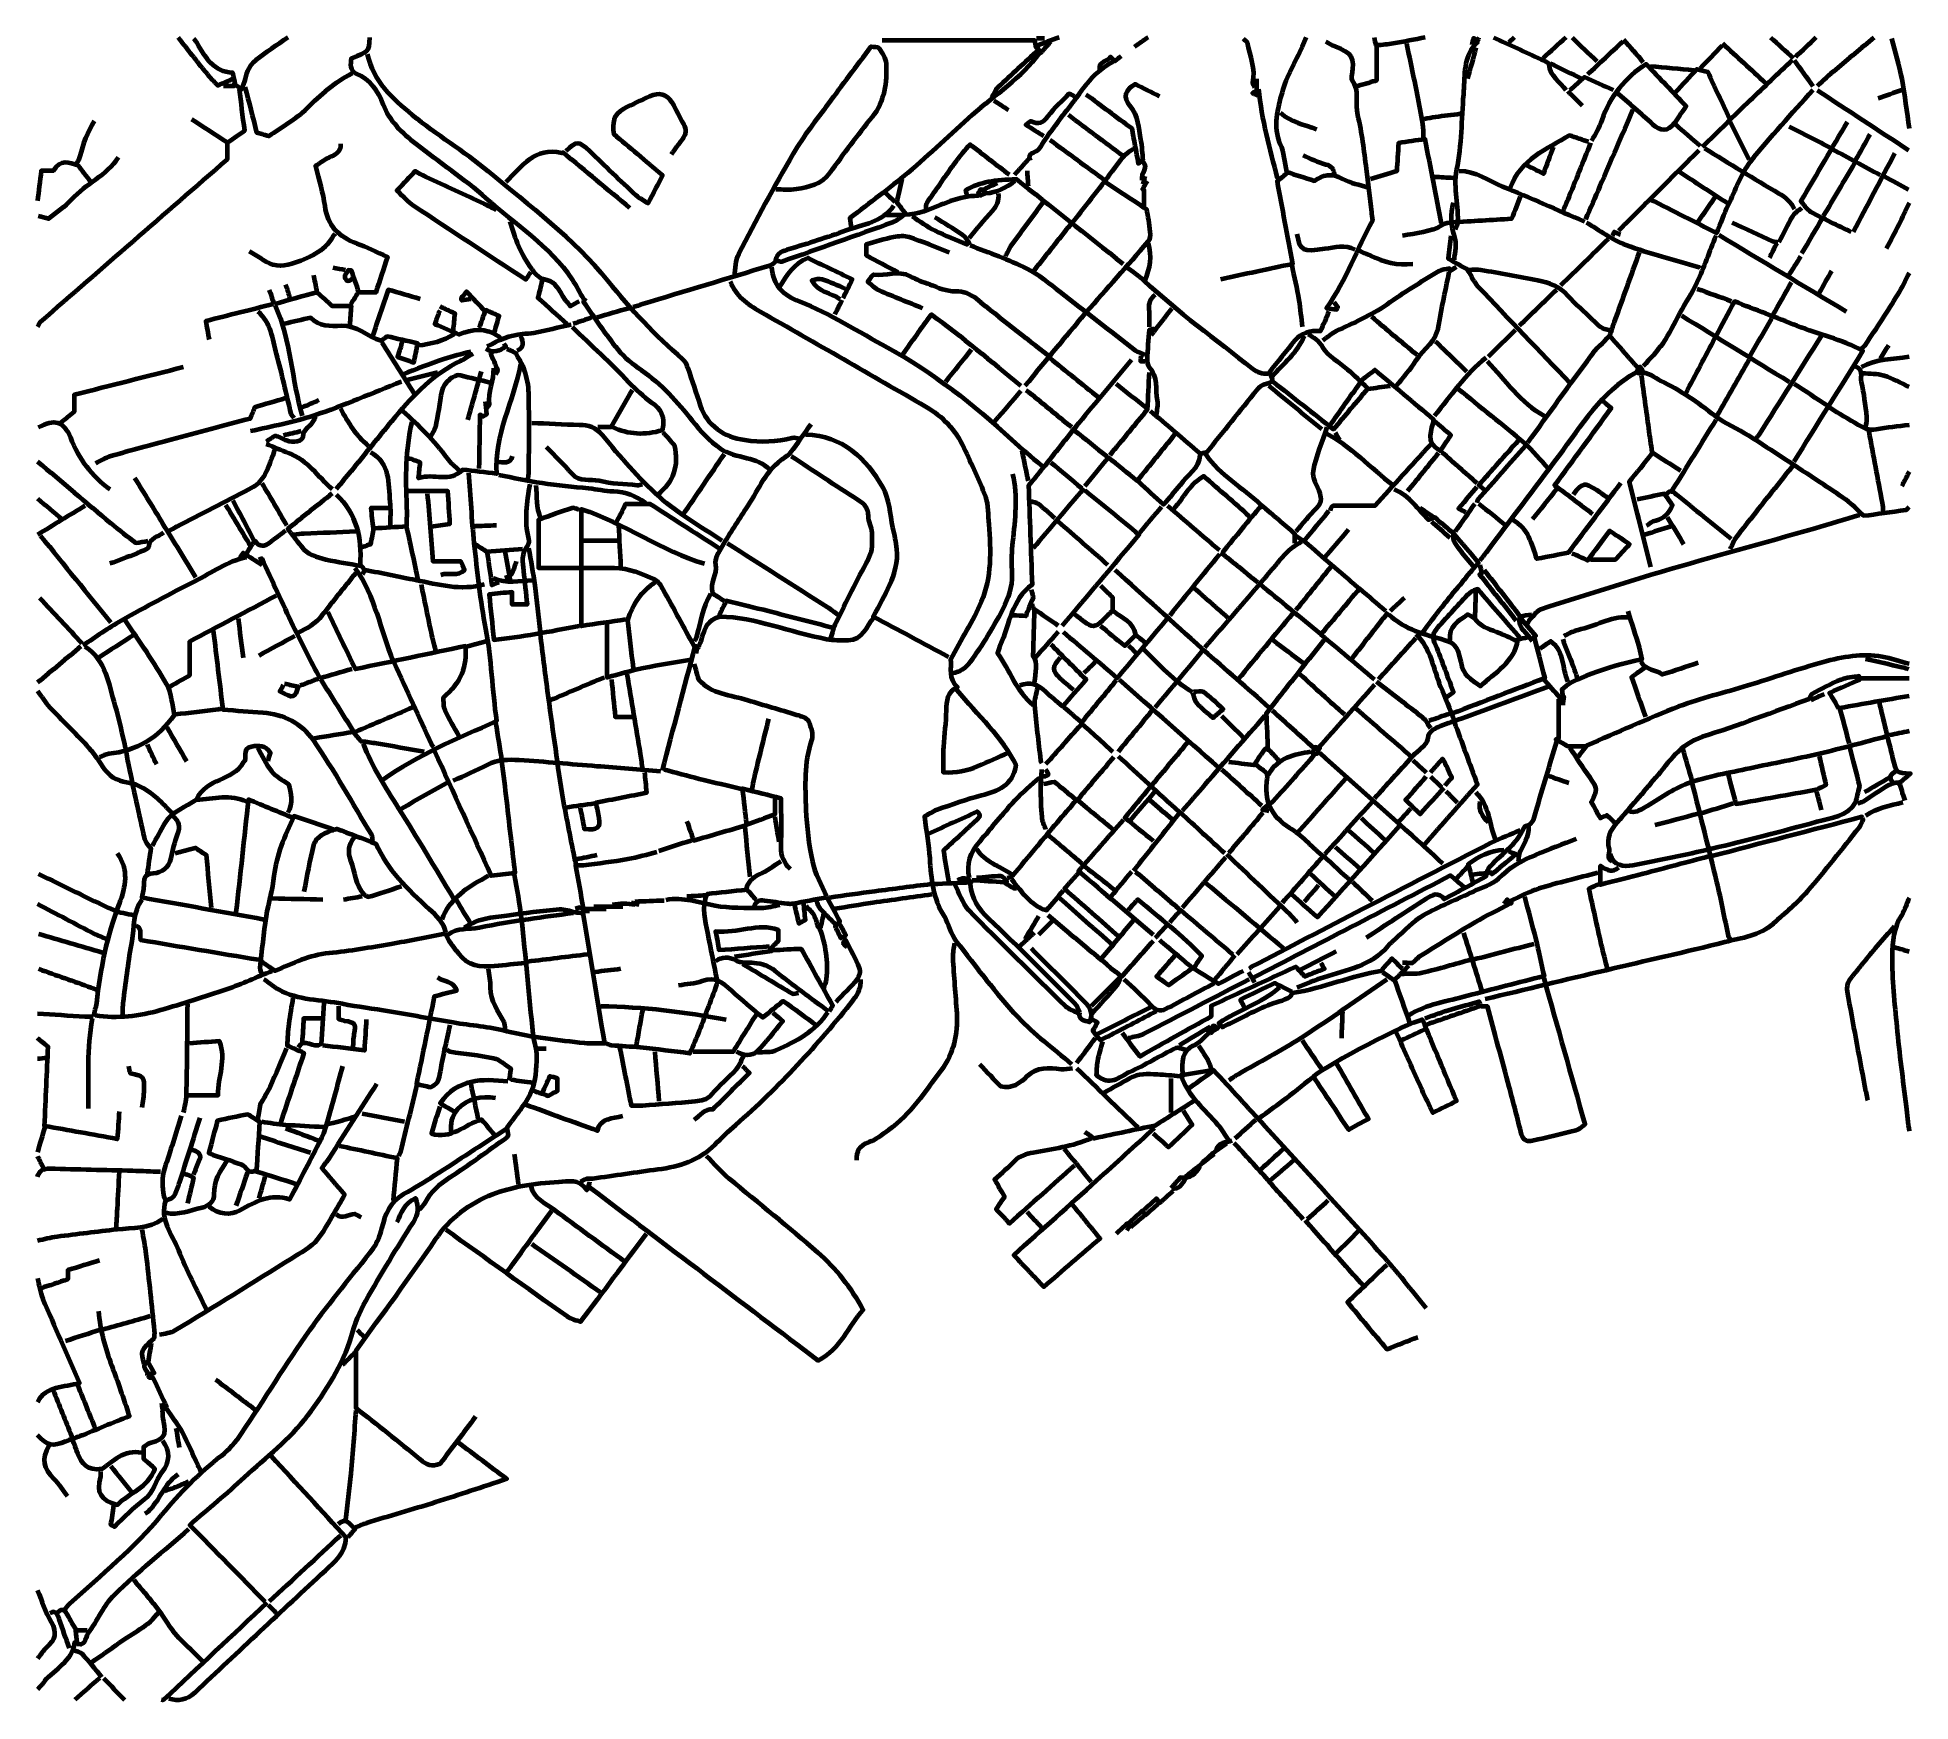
# Model space of a CAD drawing. Header units: inches. Extents: x 10 to 201, y -253 to -84.
import ezdxf

# ---------------------------------------------------------------- set-up
doc = ezdxf.new("R2010")
doc.units = ezdxf.units.IN
doc.header["$MEASUREMENT"] = 0
doc.layers.add('Calque 1', color=7, linetype='Continuous')

msp = doc.modelspace()

# ---------------------------------------------------------------- linework, layer by layer
at = {"layer": 'Calque 1', "color": 7, "lineweight": 70, "true_color": 0xffffff}
for points, knots in [([(24.21, -83.58), (25.16, -84.78), (26.1, -85.98), (27.06, -87.16), (27.45, -87.64), (27.89, -88.08), (28.25, -88.48), (28.88, -88.2), (29.34, -88), (29.8, -87.8)], [0, 0, 0, 0, 1, 1, 1, 2, 2, 2, 3, 3, 3, 3]), ([(25.79, -83.69), (25.9, -83.83), (26.02, -83.96), (26.11, -84.11), (26.95, -85.62), (27.83, -87.08), (29.77, -87.15), (29.87, -87.62), (29.94, -87.97), (30.01, -88.32)], [0, 0, 0, 0, 1, 1, 1, 2, 2, 2, 3, 3, 3, 3]), ([(35.38, -83.58), (34.29, -84.36), (33.19, -85.11), (32.12, -85.91), (31.5, -86.37), (31.21, -87.05), (31.05, -87.79), (30.98, -88.14), (30.81, -88.47), (30.67, -88.87), (30.32, -88.61), (30.11, -88.46), (29.91, -88.31), (29.91, -88.39), (29.91, -88.46), (29.9, -88.53), (29.55, -88.53), (29.2, -88.53), (28.85, -88.53)], [0, 0, 0, 0, 1, 1, 1, 2, 2, 2, 3, 3, 3, 4, 4, 4, 5, 5, 5, 6, 6, 6, 6]), ([(43.7, -83.58), (43.66, -85.12), (43.58, -85.06), (41.83, -85.72), (41.78, -86.29), (41.66, -86.96), (42.34, -87.25), (43.78, -87.88), (44.56, -88.98), (45.1, -90.42), (45.73, -92.11), (47.06, -93.33), (48.45, -94.42), (50.8, -96.29), (53.34, -97.95), (55.57, -99.94), (58.57, -102.62), (62.05, -104.8), (64.34, -108.23), (64.76, -108.87), (65.12, -109.56), (65.5, -110.23)], [0, 0, 0, 0, 1, 1, 1, 2, 2, 2, 3, 3, 3, 4, 4, 4, 5, 5, 5, 6, 6, 6, 7, 7, 7, 7]), ([(107.11, -89.69), (107.32, -89.34), (107.46, -88.92), (107.75, -88.65), (109.1, -87.37), (110.49, -86.12), (111.86, -84.86), (111.79, -84.79), (111.72, -84.71), (111.64, -84.63), (111.58, -84.35), (111.52, -84.07), (111.48, -83.9), (106.26, -83.9), (101.1, -83.9), (95.94, -83.9)], [0, 0, 0, 0, 1, 1, 1, 2, 2, 2, 3, 3, 3, 4, 4, 4, 5, 5, 5, 5]), ([(113.95, -83.58), (113.2, -83.86), (112.45, -84.14), (111.6, -84.46), (111.8, -84.74), (111.92, -84.91), (112.1, -85.15), (112.45, -84.75), (112.78, -84.38), (113.11, -84)], [0, 0, 0, 0, 1, 1, 1, 2, 2, 2, 3, 3, 3, 3]), ([(132.7, -83.69), (132.84, -83.83), (133.08, -83.95), (133.11, -84.11), (133.36, -85.47), (133.98, -86.78), (133.66, -88.22), (133.64, -88.34), (133.79, -88.5), (133.86, -88.64)], [0, 0, 0, 0, 1, 1, 1, 2, 2, 2, 3, 3, 3, 3]), ([(139.13, -83.58), (138.99, -83.9), (138.85, -84.22), (138.7, -84.53), (138, -86.08), (137.09, -87.56), (136.66, -89.18), (136.2, -90.86), (135.7, -92.63), (136.47, -94.44), (136.83, -95.29), (136.9, -96.26), (137.12, -97.28), (138.02, -97.56), (138.95, -97.86), (139.97, -98.18), (140.81, -97.63), (141.71, -97.3), (142.83, -97.98), (143.6, -98.44), (144.57, -98.57), (145.45, -98.86)], [0, 0, 0, 0, 1, 1, 1, 2, 2, 2, 3, 3, 3, 4, 4, 4, 5, 5, 5, 6, 6, 6, 7, 7, 7, 7]), ([(151.24, -83.58), (150.15, -83.79), (149.06, -84.02), (147.97, -84.21), (147.45, -84.3), (146.92, -84.33), (146.24, -84.4), (146.19, -84.16), (146.13, -83.87), (146.08, -83.58)], [0, 0, 0, 0, 1, 1, 1, 2, 2, 2, 3, 3, 3, 3]), ([(156.72, -83.58), (156.68, -83.69), (156.64, -83.79), (156.61, -83.91), (156.47, -83.83), (156.33, -83.76), (156.17, -83.67), (156.1, -83.89), (156.04, -84.11), (155.98, -84.32)], [0, 0, 0, 0, 1, 1, 1, 2, 2, 2, 3, 3, 3, 3]), ([(158.19, -83.58), (159.81, -84.32), (161.42, -85.05), (163.03, -85.8), (163.33, -85.94), (163.83, -86.13), (163.84, -86.32), (163.9, -87.56), (165.01, -88.07), (165.56, -88.95)], [0, 0, 0, 0, 1, 1, 1, 2, 2, 2, 3, 3, 3, 3]), ([(196.95, -83.58), (195.65, -84.67), (194.35, -85.75), (193.06, -86.85), (192.41, -87.4), (191.79, -87.97), (191.16, -88.53)], [0, 0, 0, 0, 1, 1, 1, 2, 2, 2, 2]), ([(198.74, -83.69), (199.09, -85.06), (199.51, -86.41), (199.78, -87.8), (200.1, -89.47), (200.29, -91.17), (200.53, -92.85)], [0, 0, 0, 0, 1, 1, 1, 2, 2, 2, 2]), ([(43.49, -85.27), (44.05, -88.03), (46.05, -89.8), (48.05, -91.45), (50.52, -93.49), (53.33, -95.13), (55.79, -97.2), (60, -100.75), (64.5, -104.05), (67.99, -108.37), (70.32, -111.25), (72.8, -113.94), (75.6, -116.35), (75.86, -116.57), (76.01, -116.95), (76.13, -117.29), (76.57, -118.55), (76.98, -119.81), (77.4, -121.08), (78.07, -123.09), (79.81, -124.3), (81.93, -124.59), (83.59, -124.82), (85.18, -124.8), (86.78, -124.36), (87, -124.3), (87.27, -124.41), (87.52, -124.45)], [0, 0, 0, 0, 1, 1, 1, 2, 2, 2, 3, 3, 3, 4, 4, 4, 5, 5, 5, 6, 6, 6, 7, 7, 7, 8, 8, 8, 9, 9, 9, 9]), ([(80.88, -107.91), (81.02, -107.14), (80.98, -106.28), (81.33, -105.61), (83.13, -102.17), (84.95, -98.75), (86.91, -95.4), (87.95, -93.62), (89.25, -91.99), (90.47, -90.33), (91.88, -88.41), (93.32, -86.52), (94.82, -84.52), (95.07, -84.56), (95.5, -84.5), (95.6, -84.65), (95.92, -85.13), (96.3, -85.68), (96.33, -86.22), (96.42, -88.17), (96.2, -90.07), (94.9, -91.7), (93.42, -93.56), (91.97, -95.46), (90.59, -97.39), (89.73, -98.59), (88.48, -98.84), (87.2, -99.05), (86.51, -99.16), (85.8, -99.07), (85.09, -99.07)], [0, 0, 0, 0, 1, 1, 1, 2, 2, 2, 3, 3, 3, 4, 4, 4, 5, 5, 5, 6, 6, 6, 7, 7, 7, 8, 8, 8, 9, 9, 9, 10, 10, 10, 10]), ([(111.95, -85.16), (110.1, -87.73), (107.42, -89.41), (105.11, -91.48), (102.92, -93.44), (100.8, -95.47), (98.56, -97.36), (96.68, -98.96), (94.67, -100.42), (92.65, -101.99), (92.7, -102.34), (92.74, -102.65), (92.78, -102.96)], [0, 0, 0, 0, 1, 1, 1, 2, 2, 2, 3, 3, 3, 4, 4, 4, 4]), ([(120.27, -85.48), (120.06, -85.65), (119.85, -85.83), (119.64, -86.01), (119.61, -86.01), (119.56, -86.02), (119.54, -86), (119.52, -85.98), (119.55, -85.92), (119.53, -85.9), (119.43, -85.79), (119.32, -85.69), (119.19, -85.56), (118.96, -86.12), (117.93, -85.95), (118.06, -86.85)], [0, 0, 0, 0, 1, 1, 1, 2, 2, 2, 3, 3, 3, 4, 4, 4, 5, 5, 5, 5]), ([(141.13, -84), (141.44, -84.18), (141.74, -84.4), (142.08, -84.52), (143.73, -85.1), (144.09, -85.69), (143.76, -87.38), (143.73, -87.54), (143.69, -87.78), (143.77, -87.89), (144.62, -88.98), (144.04, -90.3), (144.35, -91.49), (144.8, -93.28), (144.97, -95.13), (145.23, -96.96), (145.43, -98.43), (145.59, -99.91), (145.76, -101.38), (145.79, -101.63), (145.83, -101.87), (145.88, -102.24), (144.29, -105.05), (143.22, -108.25), (141.2, -111.16), (141.56, -111.21), (141.9, -111.26), (142.25, -111.3), (142.28, -111.21), (142.31, -111.12), (142.34, -111.04), (142.21, -110.87), (142.09, -110.71), (141.97, -110.55)], [0, 0, 0, 0, 1, 1, 1, 2, 2, 2, 3, 3, 3, 4, 4, 4, 5, 5, 5, 6, 6, 6, 7, 7, 7, 8, 8, 8, 9, 9, 9, 10, 10, 10, 11, 11, 11, 11]), ([(146.29, -84.53), (146.29, -85.62), (146.29, -86.71), (146.29, -87.97), (145.82, -88.11), (145.11, -88.32), (144.39, -88.53)], [0, 0, 0, 0, 1, 1, 1, 2, 2, 2, 2]), ([(149.34, -84.21), (149.73, -86.08), (150.12, -87.93), (150.5, -89.8), (150.69, -90.78), (150.87, -91.76), (151.02, -92.75), (151.08, -93.13), (151.03, -93.52), (151.03, -93.9)], [0, 0, 0, 0, 1, 1, 1, 2, 2, 2, 3, 3, 3, 3]), ([(156.61, -84), (156.45, -84.19), (156.28, -84.37), (156.12, -84.55), (155.1, -85.97), (155.27, -87.7), (155.13, -89.38), (154.93, -91.94), (154.95, -94.55), (154.43, -97.05), (154.02, -98.99), (154.75, -100.79), (154.5, -102.65), (154.47, -102.83), (154.36, -103), (154.29, -103.17)], [0, 0, 0, 0, 1, 1, 1, 2, 2, 2, 3, 3, 3, 4, 4, 4, 5, 5, 5, 5]), ([(41.91, -87.27), (40.17, -88.18), (38.72, -89.4), (37.34, -90.81), (36.21, -91.97), (34.7, -92.76), (33.47, -93.65), (32.92, -93.49), (32.57, -93.39), (32.25, -93.3), (31.85, -91.72), (31.46, -90.18), (31.06, -88.64)], [0, 0, 0, 0, 1, 1, 1, 2, 2, 2, 3, 3, 3, 4, 4, 4, 4]), ([(119.43, -86.11), (117.22, -87.16), (116.12, -89.28), (114.7, -91.07), (113.7, -92.33), (112.74, -93.62), (111.88, -94.98), (111.62, -95.4), (110.61, -95.24), (111, -96.12)], [0, 0, 0, 0, 1, 1, 1, 2, 2, 2, 3, 3, 3, 3]), ([(170.41, -88.95), (169.45, -88.52), (168.49, -88.08), (167.47, -87.62), (167.02, -88.02), (166.5, -88.49), (165.98, -88.95)], [0, 0, 0, 0, 1, 1, 1, 2, 2, 2, 2]), ([(170.72, -89.17), (171.95, -90.25), (173.19, -91.33), (174.41, -92.43), (175.2, -93.15), (175.97, -93.15), (176.62, -92.32), (177.01, -91.82), (177.34, -91.28), (177.82, -90.59), (176.48, -89.17), (175.13, -87.75), (173.75, -86.29), (171.62, -87.7), (170.08, -89.56), (169.23, -92), (168.98, -92.74), (168.55, -93.41), (168.2, -94.12)], [0, 0, 0, 0, 1, 1, 1, 2, 2, 2, 3, 3, 3, 4, 4, 4, 5, 5, 5, 6, 6, 6, 6]), ([(176.73, -89.17), (177.45, -88.38), (178.18, -87.6), (178.91, -86.81), (179.29, -86.91), (179.64, -87), (180.02, -87.1), (180.73, -88.64), (181.47, -90.22), (182.2, -91.8)], [0, 0, 0, 0, 1, 1, 1, 2, 2, 2, 3, 3, 3, 3]), ([(188.63, -85.9), (187.19, -87.27), (185.74, -88.63), (184.31, -90.01), (182.69, -91.58), (181.08, -93.17), (179.47, -94.75)], [0, 0, 0, 0, 1, 1, 1, 2, 2, 2, 2]), ([(30.43, -88.85), (30.6, -90.19), (30.77, -91.53), (30.97, -93.1), (30.53, -93.41), (29.91, -93.83), (29.22, -94.31), (29.22, -94.88), (29.22, -95.55), (29.22, -96.01), (22.79, -101.6), (16.5, -107.07), (10.21, -112.55), (10.06, -112.68), (9.99, -112.9), (9.89, -113.07)], [0, 0, 0, 0, 1, 1, 1, 2, 2, 2, 3, 3, 3, 4, 4, 4, 5, 5, 5, 5]), ([(74.46, -95.48), (74.84, -94.96), (75.22, -94.43), (75.62, -93.91), (75.98, -93.43), (76.07, -92.98), (75.73, -92.42), (75.3, -91.71), (74.98, -90.93), (74.55, -90.22), (74.02, -89.36), (73.2, -89.15), (72.24, -89.59), (71.36, -90), (70.48, -90.41), (69.61, -90.86), (68.56, -91.39), (68.42, -92.33), (68.59, -93.42), (70.17, -94.75), (71.79, -96.12), (73.56, -97.61), (73.1, -98.5), (72.63, -99.42), (72.08, -100.48), (71.66, -100.21), (71.22, -100), (70.88, -99.69), (69.28, -98.2), (67.71, -96.68), (66.14, -95.17), (65.05, -94.12), (64.8, -94.12), (63.71, -95.17)], [0, 0, 0, 0, 1, 1, 1, 2, 2, 2, 3, 3, 3, 4, 4, 4, 5, 5, 5, 6, 6, 6, 7, 7, 7, 8, 8, 8, 9, 9, 9, 10, 10, 10, 11, 11, 11, 11]), ([(115.53, -89.59), (115.39, -89.52), (115.25, -89.45), (114.96, -89.32), (114.27, -90.04), (113.46, -90.76), (112.82, -91.61), (112.32, -92.27), (111.87, -92.55), (111.1, -92.13), (111.03, -92.09), (110.82, -92.31), (110.56, -92.47), (111.21, -92.88), (111.79, -93.23), (112.37, -93.59)], [0, 0, 0, 0, 1, 1, 1, 2, 2, 2, 3, 3, 3, 4, 4, 4, 5, 5, 5, 5]), ([(116.69, -89.38), (118.24, -90.53), (119.79, -91.68), (121.35, -92.84), (121.57, -94.01), (121.79, -95.17), (122.02, -96.42), (122.19, -96.28), (122.29, -96.2), (122.38, -96.13), (123.2, -96.78), (122.23, -97.45), (122.38, -98.12)], [0, 0, 0, 0, 1, 1, 1, 2, 2, 2, 3, 3, 3, 4, 4, 4, 4]), ([(124.17, -89.59), (123.35, -89.18), (122.54, -88.77), (121.7, -88.35), (120.69, -88.9), (120.4, -89.66), (121.14, -90.51), (122.05, -91.55), (122.03, -92.81), (122.26, -94.01), (122.39, -94.7), (122.41, -95.41), (122.48, -96.12)], [0, 0, 0, 0, 1, 1, 1, 2, 2, 2, 3, 3, 3, 4, 4, 4, 4]), ([(134.07, -87.8), (134.07, -88.21), (134.07, -88.63), (134.07, -89.04), (133.93, -89.11), (133.8, -89.19), (133.66, -89.26), (133.83, -89.33), (134, -89.41), (134.18, -89.48)], [0, 0, 0, 0, 1, 1, 1, 2, 2, 2, 3, 3, 3, 3]), ([(190.74, -88.95), (188.59, -91.38), (186.35, -93.72), (184.36, -96.26), (183.36, -97.53), (182.81, -99.16), (182.11, -100.65), (181.67, -101.57), (181.32, -102.54), (180.92, -103.51), (178.75, -102.42), (176.58, -101.32), (174.13, -100.08), (175.95, -98.26), (177.55, -96.66), (179.15, -95.06)], [0, 0, 0, 0, 1, 1, 1, 2, 2, 2, 3, 3, 3, 4, 4, 4, 5, 5, 5, 5]), ([(154.82, -91.38), (153.98, -91.48), (153.13, -91.58), (152.29, -91.7), (151.9, -91.75), (151.52, -91.83), (151.13, -91.9)], [0, 0, 0, 0, 1, 1, 1, 2, 2, 2, 2]), ([(172.41, -90.96), (171.29, -93.55), (170.16, -96.15), (169.04, -98.75), (168.55, -99.87), (168.06, -101), (167.56, -102.12)], [0, 0, 0, 0, 1, 1, 1, 2, 2, 2, 2]), ([(15.68, -92.11), (14.95, -93.21), (14.52, -94.43), (14.2, -95.69), (14.14, -95.95), (14, -96.19), (13.89, -96.43)], [0, 0, 0, 0, 1, 1, 1, 2, 2, 2, 2]), ([(194.21, -92.22), (192.69, -94.83), (191.16, -97.44), (189.51, -100.27), (189.78, -100.57), (190.08, -101.11), (190.54, -101.36), (191.87, -102.09), (193.26, -102.72), (194.63, -103.38)], [0, 0, 0, 0, 1, 1, 1, 2, 2, 2, 3, 3, 3, 3]), ([(40.75, -94.43), (40.81, -95.13), (40.43, -95.46), (39.81, -95.72), (39.22, -95.96), (38.69, -96.37), (38.22, -96.66), (38.56, -98.15), (38.97, -99.44), (39.15, -100.75), (39.41, -102.79), (40.61, -103.89), (42.43, -104.56), (43.42, -104.92), (44.35, -105.41), (45.54, -105.94), (45.14, -107.17), (44.75, -108.35), (44.35, -109.55), (43.66, -109.55), (43.1, -109.55), (42.64, -109.55), (42.37, -108.76), (42.12, -108.04), (41.88, -107.33), (41.77, -107.32), (41.65, -107.31), (41.54, -107.3), (41.42, -107.54), (41.15, -107.81), (41.2, -108.01), (41.34, -108.56), (41.7, -108.39), (42.01, -108.12)], [0, 0, 0, 0, 1, 1, 1, 2, 2, 2, 3, 3, 3, 4, 4, 4, 5, 5, 5, 6, 6, 6, 7, 7, 7, 8, 8, 8, 9, 9, 9, 10, 10, 10, 11, 11, 11, 11]), ([(70.24, -100.96), (67.98, -99.08), (65.72, -97.2), (63.43, -95.3), (63.43, -95.3), (63.35, -95.39), (63.29, -95.37), (60.53, -94.71), (59.2, -96.76), (57.6, -98.33)], [0, 0, 0, 0, 1, 1, 1, 2, 2, 2, 3, 3, 3, 3]), ([(108.9, -97.59), (107.61, -96.59), (106.32, -95.6), (104.88, -94.48), (104.38, -95.08), (103.86, -95.63), (103.43, -96.23), (102.42, -97.62), (101.45, -99.03), (100.48, -100.44), (100.37, -100.6), (100.4, -100.86), (100.37, -101.07)], [0, 0, 0, 0, 1, 1, 1, 2, 2, 2, 3, 3, 3, 4, 4, 4, 4]), ([(121.54, -94.96), (120.68, -95.36), (120.17, -96.09), (119.62, -96.84), (118.24, -98.74), (116.76, -100.58), (115.32, -102.44)], [0, 0, 0, 0, 1, 1, 1, 2, 2, 2, 2]), ([(152.92, -102.54), (152.37, -99.73), (151.82, -96.92), (151.24, -93.95), (150.34, -94.08), (149.47, -94.21), (148.52, -94.35), (148.46, -95.34), (148.4, -96.25), (148.35, -97.2), (147.49, -97.46), (146.57, -97.74), (145.66, -98.01)], [0, 0, 0, 0, 1, 1, 1, 2, 2, 2, 3, 3, 3, 4, 4, 4, 4]), ([(167.88, -94.22), (167.28, -94.02), (166.68, -93.81), (165.93, -93.56), (163.67, -94.97), (160.91, -95.97), (159.88, -98.96)], [0, 0, 0, 0, 1, 1, 1, 2, 2, 2, 2]), ([(164.3, -94.75), (163.96, -95.65), (163.63, -96.54), (163.28, -97.48), (162.57, -97.11), (162.01, -96.83), (161.46, -96.54)], [0, 0, 0, 0, 1, 1, 1, 2, 2, 2, 2]), ([(168.09, -94.33), (167.32, -96.26), (166.55, -98.19), (165.77, -100.12), (165.6, -100.54), (165.42, -100.96), (165.25, -101.38)], [0, 0, 0, 0, 1, 1, 1, 2, 2, 2, 2]), ([(179.68, -94.85), (182.2, -96.4), (184.72, -97.97), (187.27, -99.47), (187.96, -99.88), (188.5, -100.35), (188.84, -101.07)], [0, 0, 0, 0, 1, 1, 1, 2, 2, 2, 2]), ([(15.26, -98.22), (14.86, -97.7), (14.47, -97.19), (14.04, -96.62), (13.15, -96.33), (12.19, -95.94), (11.5, -97.17), (11.09, -97.17), (10.69, -97.17), (10.27, -97.17), (10.14, -98.25), (10.01, -99.24), (9.89, -100.22)], [0, 0, 0, 0, 1, 1, 1, 2, 2, 2, 3, 3, 3, 4, 4, 4, 4]), ([(18.11, -95.8), (16.93, -97.68), (14.8, -98.51), (13.35, -100.1), (12.68, -100.83), (11.83, -101.4), (11.03, -102.06), (10.69, -101.98), (10.34, -101.89), (9.99, -101.8)], [0, 0, 0, 0, 1, 1, 1, 2, 2, 2, 3, 3, 3, 3]), ([(56.65, -101.17), (56.23, -100.96), (55.82, -100.74), (55.39, -100.54), (53.43, -99.63), (51.46, -98.71), (49.49, -97.8), (49.18, -97.66), (48.86, -97.53), (48.37, -97.21), (47.8, -97.81), (47.24, -98.4), (46.5, -99.18), (47.2, -99.82), (47.67, -100.36), (48.24, -100.74), (51.96, -103.22), (55.7, -105.66), (59.65, -108.25), (59.83, -107.96), (59.98, -107.73), (60.13, -107.49)], [0, 0, 0, 0, 1, 1, 1, 2, 2, 2, 3, 3, 3, 4, 4, 4, 5, 5, 5, 6, 6, 6, 7, 7, 7, 7]), ([(138.81, -95.59), (139.58, -95.91), (140.33, -96.32), (141.13, -96.51), (141.76, -96.65), (141.86, -97.02), (141.97, -97.49)], [0, 0, 0, 0, 1, 1, 1, 2, 2, 2, 2]), ([(154.71, -97.17), (156.37, -97.18), (157.69, -98.16), (159.13, -98.76), (161.92, -99.92), (164.69, -101.14), (167.46, -102.33)], [0, 0, 0, 0, 1, 1, 1, 2, 2, 2, 2]), ([(97.94, -98.01), (97.76, -98.84), (97.58, -99.66), (97.41, -100.39), (97.7, -100.75), (97.94, -101.06), (98.33, -101.54), (97.86, -101.86), (97.46, -102.25), (96.99, -102.42), (93.24, -103.78), (89.48, -105.11), (85.72, -106.43), (85.58, -106.48), (85.37, -106.37), (85.2, -106.33)], [0, 0, 0, 0, 1, 1, 1, 2, 2, 2, 3, 3, 3, 4, 4, 4, 5, 5, 5, 5]), ([(105.84, -99.7), (106.06, -99.61), (106.28, -99.53), (106.52, -99.44), (105.9, -98.73), (105.8, -99.17), (105.68, -99.73), (103.73, -99.72), (101.98, -100.65), (100.17, -101.31), (98.9, -101.77), (97.64, -101.64), (96.36, -101.7)], [0, 0, 0, 0, 1, 1, 1, 2, 2, 2, 3, 3, 3, 4, 4, 4, 4]), ([(104.58, -99.7), (104.54, -99.52), (104.5, -99.35), (104.46, -99.14), (105.89, -98.27), (107.49, -98.05), (109.6, -98.02), (112.99, -100.71), (116.74, -103.68), (120.48, -106.65)], [0, 0, 0, 0, 1, 1, 1, 2, 2, 2, 3, 3, 3, 3]), ([(118.69, -98.33), (120.05, -99.22), (121.41, -100.11), (122.86, -101.07), (122.97, -101.77), (123.13, -102.57), (123.2, -103.39), (123.24, -103.73), (123.2, -104.19), (122.99, -104.42), (120.92, -106.83), (118.8, -109.21), (116.69, -111.6)], [0, 0, 0, 0, 1, 1, 1, 2, 2, 2, 3, 3, 3, 4, 4, 4, 4]), ([(122.91, -98.22), (122.75, -98.5), (122.6, -98.77), (122.45, -99.05), (122.5, -99.05), (122.54, -99.06), (122.59, -99.07), (122.59, -99.63), (122.59, -100.19), (122.59, -100.75)], [0, 0, 0, 0, 1, 1, 1, 2, 2, 2, 3, 3, 3, 3]), ([(122.69, -97.7), (122.66, -97.84), (122.62, -97.98), (122.59, -98.12), (122.55, -98.26), (122.52, -98.4), (122.48, -98.54)], [0, 0, 0, 0, 1, 1, 1, 2, 2, 2, 2]), ([(137.23, -97.38), (136.88, -97.66), (136.52, -97.94), (136.15, -98.23), (136.66, -100.96), (137.18, -103.7), (137.73, -106.67), (135.26, -107.19), (132.82, -107.71), (130.38, -108.23)], [0, 0, 0, 0, 1, 1, 1, 2, 2, 2, 3, 3, 3, 3]), ([(97.1, -100.75), (95.93, -102.45), (93.97, -102.64), (92.25, -103.26), (90.34, -103.96), (88.4, -104.56), (86.46, -105.16), (85.81, -105.37), (85.19, -105.48), (85.07, -106.33), (85.04, -106.53), (84.7, -106.77), (84.46, -106.85), (80.14, -108.16), (75.82, -109.46), (71.51, -110.76), (71.19, -110.85), (70.87, -110.97), (70.56, -111.07)], [0, 0, 0, 0, 1, 1, 1, 2, 2, 2, 3, 3, 3, 4, 4, 4, 5, 5, 5, 6, 6, 6, 6]), ([(107.74, -99.49), (107.86, -100.2), (107.6, -100.76), (107.12, -101.29), (106.31, -102.17), (105.56, -103.1), (104.79, -104.02)], [0, 0, 0, 0, 1, 1, 1, 2, 2, 2, 2]), ([(112.27, -100.44), (111.18, -101.91), (110.08, -103.38), (109.01, -104.86), (108.78, -105.18), (108.65, -105.56), (108.48, -105.91)], [0, 0, 0, 0, 1, 1, 1, 2, 2, 2, 2]), ([(160.93, -99.8), (160.65, -100.51), (160.38, -101.21), (160.05, -102.07), (158.06, -102.19), (156.02, -102.31), (153.98, -102.44), (153.66, -102.46), (153.29, -102.5), (153.04, -102.66), (151.78, -103.48), (150.31, -103.49), (148.92, -103.81)], [0, 0, 0, 0, 1, 1, 1, 2, 2, 2, 3, 3, 3, 4, 4, 4, 4]), ([(154.08, -100.44), (153.84, -101.61), (153.76, -102.73), (154.24, -103.93), (154.5, -104.58), (154.22, -105.46), (154.19, -106.23)], [0, 0, 0, 0, 1, 1, 1, 2, 2, 2, 2]), ([(189.58, -100.96), (189.26, -101.24), (188.86, -101.47), (188.65, -101.82), (188.14, -102.66), (187.72, -103.56), (187.26, -104.44)], [0, 0, 0, 0, 1, 1, 1, 2, 2, 2, 2]), ([(200.53, -100.44), (200.18, -101.17), (199.84, -101.92), (199.48, -102.65), (199.07, -103.46), (198.64, -104.26), (198.21, -105.07)], [0, 0, 0, 0, 1, 1, 1, 2, 2, 2, 2]), ([(58.02, -102.33), (58.3, -103.17), (58.53, -104.04), (58.88, -104.85), (59.23, -105.62), (59.66, -106.37), (60.15, -107.06), (60.47, -107.51), (60.93, -108.1), (61.4, -108.18), (62.44, -108.35), (62.88, -109), (63.3, -109.8), (63.51, -110.2), (63.83, -110.53), (64.16, -110.95), (64.48, -110.77), (64.78, -110.61), (65.08, -110.44)], [0, 0, 0, 0, 1, 1, 1, 2, 2, 2, 3, 3, 3, 4, 4, 4, 5, 5, 5, 6, 6, 6, 6]), ([(99, -101.8), (99.77, -102.3), (100.51, -102.85), (101.32, -103.26), (102.37, -103.79), (103.48, -104.21), (104.57, -104.67), (104.64, -104.61), (104.71, -104.55), (104.78, -104.49), (104.58, -104.23), (104.41, -103.89), (104.15, -103.71), (103.22, -103.08), (102.26, -102.51), (101.31, -101.91)], [0, 0, 0, 0, 1, 1, 1, 2, 2, 2, 3, 3, 3, 4, 4, 4, 5, 5, 5, 5]), ([(167.67, -102.44), (169, -103.21), (170.26, -104.18), (171.69, -104.71), (174.12, -105.61), (176.66, -106.23), (179.15, -106.97), (179.19, -106.98), (179.22, -107.04), (179.26, -107.07)], [0, 0, 0, 0, 1, 1, 1, 2, 2, 2, 3, 3, 3, 3]), ([(182.52, -102.44), (183.89, -103.07), (185.26, -103.7), (186.63, -104.33), (186.79, -104.4), (186.98, -104.4), (187.16, -104.44)], [0, 0, 0, 0, 1, 1, 1, 2, 2, 2, 2]), ([(40.22, -103.6), (40.15, -103.67), (40.06, -103.72), (40.02, -103.81), (39.08, -105.46), (37.48, -106.1), (35.8, -106.65), (34.74, -107), (33.77, -106.89), (32.85, -106.23), (32.41, -105.92), (31.94, -105.67), (31.48, -105.39)], [0, 0, 0, 0, 1, 1, 1, 2, 2, 2, 3, 3, 3, 4, 4, 4, 4]), ([(102.79, -105.49), (101.42, -104.96), (100.06, -104.39), (98.67, -103.94), (98.2, -103.78), (97.61, -103.83), (97.1, -103.93), (96.17, -104.11), (95.25, -104.4), (94.31, -104.66), (94.31, -105.1), (94.31, -105.45), (94.31, -105.77), (95.36, -106.34), (96.44, -106.91), (97.52, -107.49)], [0, 0, 0, 0, 1, 1, 1, 2, 2, 2, 3, 3, 3, 4, 4, 4, 5, 5, 5, 5]), ([(104.89, -104.75), (106.83, -105.53), (108.81, -106.19), (110.67, -107.11), (111.89, -107.71), (112.96, -108.66), (114.05, -109.5), (116.63, -111.48), (119.18, -113.5), (121.75, -115.49), (122.02, -115.69), (122.38, -115.78), (122.69, -115.92)], [0, 0, 0, 0, 1, 1, 1, 2, 2, 2, 3, 3, 3, 4, 4, 4, 4]), ([(138.18, -103.6), (138.46, -105.32), (138.75, -105.42), (141.03, -105.1), (142.02, -104.96), (143.08, -104.61), (144.08, -105.17)], [0, 0, 0, 0, 1, 1, 1, 2, 2, 2, 2]), ([(153.87, -103.81), (153.78, -104.54), (153.69, -105.27), (153.58, -106.1), (154.29, -106.5), (154.98, -106.89), (155.66, -107.28)], [0, 0, 0, 0, 1, 1, 1, 2, 2, 2, 2]), ([(171.15, -103.7), (171.01, -103.63), (170.87, -103.56), (170.49, -103.37), (170.45, -103.46), (170.38, -103.63), (170.3, -103.81)], [0, 0, 0, 0, 1, 1, 1, 2, 2, 2, 2]), ([(180.84, -103.81), (180.2, -105.39), (179.63, -106.99), (178.92, -108.54), (178.42, -109.63), (177.74, -110.65), (177.15, -111.71), (176.58, -112.72), (176.09, -113.79), (175.44, -114.75), (174.87, -115.58), (174.13, -116.3), (173.46, -117.08)], [0, 0, 0, 0, 1, 1, 1, 2, 2, 2, 3, 3, 3, 4, 4, 4, 4]), ([(85.51, -108.97), (86.23, -107.8), (86.92, -106.61), (88.38, -106.05), (89.78, -106.72), (91.29, -107.45), (92.89, -108.21), (92.56, -108.89), (92.25, -109.51), (91.94, -110.13)], [0, 0, 0, 0, 1, 1, 1, 2, 2, 2, 3, 3, 3, 3]), ([(137.65, -106.75), (137.9, -107.95), (138.17, -109.14), (138.38, -110.34), (138.53, -111.24), (138.6, -112.16), (138.7, -113.07)], [0, 0, 0, 0, 1, 1, 1, 2, 2, 2, 2]), ([(144.5, -105.28), (144.88, -105.46), (145.27, -105.63), (145.66, -105.81), (147.03, -106.45), (148.44, -106.84), (149.97, -106.65)], [0, 0, 0, 0, 1, 1, 1, 2, 2, 2, 2]), ([(173.04, -105.49), (172.2, -107.84), (171.35, -110.2), (170.51, -112.55), (170.35, -113), (170.21, -113.45), (170.03, -113.97), (171, -115.08), (171.97, -116.18), (172.94, -117.29)], [0, 0, 0, 0, 1, 1, 1, 2, 2, 2, 3, 3, 3, 3]), ([(38.01, -107.81), (38.11, -108.31), (38.21, -108.81), (38.36, -109.55), (37.01, -109.93), (35.51, -110.34), (34.01, -110.76)], [0, 0, 0, 0, 1, 1, 1, 2, 2, 2, 2]), ([(61.29, -108.33), (61.15, -108.92), (61.01, -109.51), (60.87, -110.12), (61.89, -111.04), (62.85, -111.9), (63.82, -112.76)], [0, 0, 0, 0, 1, 1, 1, 2, 2, 2, 2]), ([(80.46, -108.44), (81.02, -109.92), (82.19, -110.76), (83.51, -111.5), (89.14, -114.71), (94.76, -117.94), (100.36, -121.19), (102.08, -122.19), (103.42, -123.57), (104.26, -125.4), (105.01, -127.04), (105.83, -128.67), (106.44, -130.36), (106.75, -131.23), (106.71, -132.24), (106.79, -133.19), (107, -135.87), (107.09, -138.57), (106.02, -141.08), (105.16, -143.08), (103.97, -144.93), (102.88, -146.94), (103.04, -147.76), (102.57, -148.92), (103.61, -149.79), (102.52, -150.25), (102.48, -151.17), (102.45, -152.15), (102.42, -153.38), (102.24, -154.61), (102.17, -155.84), (102.12, -156.68), (102.16, -157.52), (102.16, -158.42), (104.79, -158.7), (106.69, -157.23), (108.79, -156.47)], [0, 0, 0, 0, 1, 1, 1, 2, 2, 2, 3, 3, 3, 4, 4, 4, 5, 5, 5, 6, 6, 6, 7, 7, 7, 8, 8, 8, 9, 9, 9, 10, 10, 10, 11, 11, 11, 12, 12, 12, 12]), ([(84.67, -106.97), (84.77, -108.82), (85.79, -109.81), (87.5, -110.48), (90.65, -111.71), (93.51, -113.55), (96.47, -115.17), (101.13, -117.72), (105.23, -120.98), (109.11, -124.55), (110.1, -125.46), (111.14, -126.31), (112.16, -127.19)], [0, 0, 0, 0, 1, 1, 1, 2, 2, 2, 3, 3, 3, 4, 4, 4, 4]), ([(92.15, -109.18), (91.38, -108.86), (90.62, -108.51), (89.83, -108.25), (89.51, -108.14), (89.13, -108.23), (88.76, -108.35), (89.39, -109.57), (90.72, -109.56), (91.62, -110.23)], [0, 0, 0, 0, 1, 1, 1, 2, 2, 2, 3, 3, 3, 3]), ([(100.05, -111.18), (98.58, -110.58), (97.09, -110.01), (95.63, -109.37), (95.22, -109.19), (94.89, -108.81), (94.47, -108.48), (94.78, -108.09), (94.97, -107.71), (95.09, -107.73), (96.32, -107.92), (97.58, -107.23), (98.79, -107.9), (99.42, -108.25), (100.11, -108.5), (100.79, -108.75), (101.64, -109.06), (102.45, -109.46), (103.42, -109.42), (104.17, -109.39), (104.89, -109.68), (105.54, -110.21), (107.96, -112.19), (110.44, -114.09), (112.9, -116.02)], [0, 0, 0, 0, 1, 1, 1, 2, 2, 2, 3, 3, 3, 4, 4, 4, 5, 5, 5, 6, 6, 6, 7, 7, 7, 8, 8, 8, 8]), ([(120.8, -106.97), (121.4, -107.42), (122.04, -107.83), (122.58, -108.34), (126.06, -111.59), (129.92, -114.35), (133.63, -117.31), (134.15, -117.72), (134.63, -117.85), (135.23, -117.81)], [0, 0, 0, 0, 1, 1, 1, 2, 2, 2, 3, 3, 3, 3]), ([(154.4, -106.97), (154.19, -107.11), (153.98, -107.25), (153.77, -107.39), (153.75, -107.3), (153.73, -107.22), (153.71, -107.13), (153.34, -107.22), (152.92, -107.21), (152.62, -107.4), (150.84, -108.5), (149.05, -109.57), (147.36, -110.78), (145.75, -111.93), (143.94, -112.66), (142.19, -113.51), (141.69, -113.75), (141.27, -114.13), (140.81, -114.44)], [0, 0, 0, 0, 1, 1, 1, 2, 2, 2, 3, 3, 3, 4, 4, 4, 5, 5, 5, 6, 6, 6, 6]), ([(153.66, -107.49), (153.35, -109.04), (153.03, -110.58), (152.72, -112.13), (152.67, -112.37), (152.63, -112.62), (152.61, -112.86), (152.47, -114.49), (151.04, -115.31), (150.27, -116.54), (149.7, -117.44), (148.96, -118.24), (148.29, -119.08)], [0, 0, 0, 0, 1, 1, 1, 2, 2, 2, 3, 3, 3, 4, 4, 4, 4]), ([(170.09, -113.39), (169.28, -113.4), (168.81, -112.86), (168.3, -112.34), (167.48, -111.51), (166.55, -110.78), (165.79, -109.9), (164.95, -108.94), (163.87, -108.57), (162.72, -108.34), (160.79, -107.96), (158.86, -107.62), (156.92, -107.29), (156.58, -107.23), (156.22, -107.28), (155.57, -107.28), (156, -107.98), (156.23, -108.54), (156.62, -108.96), (159.73, -112.24), (162.86, -115.5), (165.98, -118.76)], [0, 0, 0, 0, 1, 1, 1, 2, 2, 2, 3, 3, 3, 4, 4, 4, 5, 5, 5, 6, 6, 6, 7, 7, 7, 7]), ([(200.53, -107.6), (200.15, -108.33), (199.8, -109.1), (199.36, -109.8), (198.3, -111.51), (197.2, -113.18), (196.1, -114.86), (195.97, -115.06), (195.76, -115.22), (195.58, -115.39)], [0, 0, 0, 0, 1, 1, 1, 2, 2, 2, 3, 3, 3, 3]), ([(38.43, -109.6), (38.91, -110.03), (39.39, -110.47), (39.89, -110.92), (40.51, -110.92), (41.11, -110.92), (41.84, -110.92), (41.79, -111.6), (41.74, -112.23), (41.7, -112.86)], [0, 0, 0, 0, 1, 1, 1, 2, 2, 2, 3, 3, 3, 3]), ([(48.86, -110.23), (47.78, -109.92), (46.7, -109.6), (45.6, -109.28), (45.05, -110.93), (44.53, -112.47), (44.02, -114.02)], [0, 0, 0, 0, 1, 1, 1, 2, 2, 2, 2]), ([(54.02, -110.23), (53.72, -110.28), (53.41, -110.32), (53.11, -110.37), (53.1, -110.28), (53.08, -110.2), (53.07, -110.12), (53.23, -109.93), (53.38, -109.74), (53.6, -109.47), (54.27, -110.19), (54.88, -110.84), (55.5, -111.49)], [0, 0, 0, 0, 1, 1, 1, 2, 2, 2, 3, 3, 3, 4, 4, 4, 4]), ([(65.71, -110.13), (65.64, -110.27), (65.47, -110.48), (65.52, -110.54), (66.66, -112.16), (67.76, -113.83), (69, -115.37), (69.67, -116.19), (70.54, -116.88), (71.41, -117.48), (73.46, -118.89), (75.08, -120.69), (76.59, -122.64), (77.4, -123.69), (78.37, -124.68), (79.44, -125.46), (80.19, -126), (81.22, -126.19), (82.15, -126.43), (83.02, -126.66), (83.84, -126.93), (84.46, -127.61)], [0, 0, 0, 0, 1, 1, 1, 2, 2, 2, 3, 3, 3, 4, 4, 4, 5, 5, 5, 6, 6, 6, 7, 7, 7, 7]), ([(123.75, -109.81), (123.26, -110.18), (123.03, -110.64), (123.1, -111.29), (123.17, -111.87), (123.12, -112.48), (123.12, -113.07)], [0, 0, 0, 0, 1, 1, 1, 2, 2, 2, 2]), ([(188.84, -126.77), (191.13, -123.07), (193.43, -119.38), (195.82, -115.52), (193.61, -114.32), (191.31, -113.83), (189.15, -112.97), (187.03, -112.13), (184.89, -111.31), (182.74, -110.48), (182.08, -111.7), (181.46, -112.86), (180.84, -114.02)], [0, 0, 0, 0, 1, 1, 1, 2, 2, 2, 3, 3, 3, 4, 4, 4, 4]), ([(33.9, -110.76), (31.66, -111.32), (29.41, -111.88), (27.03, -112.48), (27.14, -113.09), (27.26, -113.71), (27.37, -114.34)], [0, 0, 0, 0, 1, 1, 1, 2, 2, 2, 2]), ([(32.32, -111.49), (33.67, -112.62), (33.79, -114.3), (34.21, -115.82), (34.76, -117.84), (35.2, -119.89), (35.7, -121.92), (35.74, -122.08), (35.91, -122.2), (36.01, -122.34)], [0, 0, 0, 0, 1, 1, 1, 2, 2, 2, 3, 3, 3, 3]), ([(47.07, -114.55), (46.91, -115.03), (46.75, -115.52), (46.55, -116.12), (47.1, -116.31), (47.6, -116.48), (48.24, -116.7), (48.38, -115.98), (48.5, -115.39), (48.63, -114.76), (47.49, -114.5), (46.54, -114.28), (45.5, -114.04), (45.33, -114.17), (45.09, -114.35), (44.89, -114.5), (43.5, -114.09), (42.42, -112.9), (40.86, -112.97), (39.71, -113.02), (38.58, -113.05), (37.73, -112.14), (36.82, -112.35), (35.94, -112.55), (35.06, -112.76)], [0, 0, 0, 0, 1, 1, 1, 2, 2, 2, 3, 3, 3, 4, 4, 4, 5, 5, 5, 6, 6, 6, 7, 7, 7, 8, 8, 8, 8]), ([(50.86, -111.39), (50.71, -111.81), (50.56, -112.23), (50.36, -112.78), (51.17, -113.12), (51.97, -113.46), (52.85, -113.83), (54.16, -113.31), (55.54, -113.08), (56.86, -114.03), (56.96, -114.1), (57.01, -114.23), (57.08, -114.34)], [0, 0, 0, 0, 1, 1, 1, 2, 2, 2, 3, 3, 3, 4, 4, 4, 4]), ([(50.86, -110.97), (51.36, -111.2), (51.86, -111.43), (52.39, -111.67), (52.33, -112.27), (52.28, -112.83), (52.23, -113.39)], [0, 0, 0, 0, 1, 1, 1, 2, 2, 2, 2]), ([(56.44, -113.6), (56.6, -113.08), (56.75, -112.56), (56.93, -111.93), (56.48, -111.75), (56.06, -111.58), (55.52, -111.36), (55.28, -112.03), (55.07, -112.6), (54.86, -113.18)], [0, 0, 0, 0, 1, 1, 1, 2, 2, 2, 3, 3, 3, 3]), ([(98.05, -115.81), (98.98, -114.53), (99.91, -113.24), (100.94, -111.81), (104.07, -114.06), (107.03, -116.6), (110.06, -119.08)], [0, 0, 0, 0, 1, 1, 1, 2, 2, 2, 2]), ([(141.44, -111.49), (141.15, -112.17), (140.86, -112.85), (140.58, -113.5), (139.51, -113.44), (138.62, -113.68), (137.98, -114.45), (137.07, -115.52), (136.22, -116.63), (135.34, -117.74), (135.59, -118.19), (136.05, -118.7), (135.02, -118.89), (134.68, -118.96), (134.31, -119.23), (134.08, -119.51), (132.36, -121.62), (130.67, -123.76), (128.86, -126.01), (130.32, -128.23), (132.69, -129.41), (134.49, -131.19)], [0, 0, 0, 0, 1, 1, 1, 2, 2, 2, 3, 3, 3, 4, 4, 4, 5, 5, 5, 6, 6, 6, 7, 7, 7, 7]), ([(64.24, -112.86), (62.97, -113.14), (61.71, -113.44), (60.45, -113.7), (60.07, -113.78), (59.67, -113.78), (59.29, -113.81), (57.98, -113.92), (56.83, -114.46), (55.71, -115.08)], [0, 0, 0, 0, 1, 1, 1, 2, 2, 2, 3, 3, 3, 3]), ([(64.34, -113.07), (66.27, -114.94), (68.28, -116.73), (70.1, -118.69), (70.83, -119.48), (71.62, -120.13), (72.45, -120.76), (73.36, -121.45), (73.88, -122.15), (73.51, -123.61), (71.78, -124.14), (70.1, -124.06), (68.45, -123.29)], [0, 0, 0, 0, 1, 1, 1, 2, 2, 2, 3, 3, 3, 4, 4, 4, 4]), ([(123.64, -113.29), (123.47, -113.32), (123.14, -113.34), (123.14, -113.39), (123.04, -114.37), (122.96, -115.36), (122.92, -116.34), (122.91, -116.62), (122.96, -116.99), (123.13, -117.17), (124.07, -118.15), (123.7, -119.42), (123.94, -120.56), (124.03, -121.02), (123.89, -121.54), (123.85, -122.03)], [0, 0, 0, 0, 1, 1, 1, 2, 2, 2, 3, 3, 3, 4, 4, 4, 5, 5, 5, 5]), ([(139.34, -113.81), (139.9, -114.16), (140.39, -114.44), (140.79, -115.13), (141.33, -116.07), (142.48, -116.64), (143.33, -117.4), (144.02, -118.01), (144.67, -118.66), (145.34, -119.29)], [0, 0, 0, 0, 1, 1, 1, 2, 2, 2, 3, 3, 3, 3]), ([(169.99, -114.02), (169.35, -114.69), (168.65, -115.3), (168.1, -116.03), (165.93, -118.96), (163.81, -121.92), (161.67, -124.87)], [0, 0, 0, 0, 1, 1, 1, 2, 2, 2, 2]), ([(191.58, -114.02), (189.47, -117.36), (187.37, -120.69), (185.26, -124.03), (185.16, -124.18), (185.05, -124.31), (184.94, -124.45)], [0, 0, 0, 0, 1, 1, 1, 2, 2, 2, 2]), ([(54.23, -115.81), (53.81, -116.06), (53.4, -116.33), (52.97, -116.55), (50.25, -117.85), (48.23, -119.98), (46.34, -122.24), (44.31, -124.67), (42.33, -127.15), (40.33, -129.61)], [0, 0, 0, 0, 1, 1, 1, 2, 2, 2, 3, 3, 3, 3]), ([(54.02, -115.6), (53.11, -115.85), (52.18, -116.05), (51.29, -116.35), (49.87, -116.84), (48.47, -117.39), (47.07, -117.92)], [0, 0, 0, 0, 1, 1, 1, 2, 2, 2, 2]), ([(57.39, -114.76), (57.46, -114.87), (57.53, -114.97), (57.6, -115.08), (56.97, -115.48), (56.34, -115.88), (55.6, -115.29)], [0, 0, 0, 0, 1, 1, 1, 2, 2, 2, 2]), ([(56.02, -115.71), (56.27, -116.3), (56.53, -116.9), (56.75, -117.5), (56.78, -117.61), (56.62, -117.78), (56.55, -117.92)], [0, 0, 0, 0, 1, 1, 1, 2, 2, 2, 2]), ([(57.71, -115.29), (57.95, -115.41), (58.19, -115.52), (58.59, -115.72), (58.84, -116.21), (59.25, -116.83), (59.48, -117.51), (59.72, -118.24), (59.89, -119.04), (59.9, -119.82), (59.95, -122.45), (59.92, -125.08), (59.92, -127.71), (59.91, -128.07), (59.85, -128.42), (59.81, -128.77)], [0, 0, 0, 0, 1, 1, 1, 2, 2, 2, 3, 3, 3, 4, 4, 4, 5, 5, 5, 5]), ([(122.27, -116.02), (122.26, -116.2), (122.25, -116.37), (122.24, -116.55), (122.41, -116.55), (122.55, -116.55), (122.69, -116.55)], [0, 0, 0, 0, 1, 1, 1, 2, 2, 2, 2]), ([(24.74, -117.18), (21.05, -118.12), (17.36, -119.05), (13.63, -120), (13.63, -120.55), (13.63, -121.08), (13.63, -121.73), (13.22, -122.06), (12.71, -122.47), (12.21, -122.87)], [0, 0, 0, 0, 1, 1, 1, 2, 2, 2, 3, 3, 3, 3]), ([(59.08, -116.87), (58.43, -120.62), (56.35, -124.07), (56.66, -128.04), (55.5, -127.9), (54.35, -127.76), (53.17, -127.62), (51.88, -129.02), (50.29, -127.97), (48.71, -128.48), (48.78, -127.85), (48.82, -127.47), (48.88, -126.87), (48.53, -126.74), (48.11, -126.6), (47.7, -126.45)], [0, 0, 0, 0, 1, 1, 1, 2, 2, 2, 3, 3, 3, 4, 4, 4, 5, 5, 5, 5]), ([(56.02, -118.76), (55, -118.52), (53.98, -118.29), (52.97, -118.02), (52.35, -117.85), (51.23, -118.75), (51.07, -119.61), (50.86, -120.83), (50.68, -122.07), (50.42, -123.29), (50.35, -123.63), (50.09, -123.92), (49.91, -124.24)], [0, 0, 0, 0, 1, 1, 1, 2, 2, 2, 3, 3, 3, 4, 4, 4, 4]), ([(56.34, -117.29), (56.38, -118.54), (55.69, -119.7), (55.91, -120.98), (55.92, -121.07), (55.78, -121.18), (55.71, -121.29)], [0, 0, 0, 0, 1, 1, 1, 2, 2, 2, 2]), ([(121.33, -116.44), (119.54, -118.59), (117.73, -120.72), (115.96, -122.87), (114.71, -124.4), (113.5, -125.96), (112.27, -127.5), (111.82, -128.07), (111.36, -128.63), (110.84, -129.26), (110.95, -132.42), (111.08, -135.86), (111.2, -139.34), (109.08, -140.82), (108.93, -143.39), (107.95, -145.52), (107.85, -145.75), (107.79, -146), (107.68, -146.32), (108.91, -148.06), (109.6, -150.19), (111.32, -151.62)], [0, 0, 0, 0, 1, 1, 1, 2, 2, 2, 3, 3, 3, 4, 4, 4, 5, 5, 5, 6, 6, 6, 7, 7, 7, 7]), ([(123.12, -117.71), (123.06, -118.94), (123, -120.17), (122.93, -121.53), (121.72, -122.99), (120.42, -124.56), (119.11, -126.14)], [0, 0, 0, 0, 1, 1, 1, 2, 2, 2, 2]), ([(144.81, -118.45), (145.2, -118.16), (145.58, -117.87), (146.13, -117.46), (148.07, -119.1), (150.05, -120.77), (152.1, -122.5), (151.91, -123.54), (151.15, -124.84), (152.79, -125.69), (153.11, -125.22), (153.46, -124.69), (153.86, -124.1), (153.28, -123.6), (152.73, -123.13), (152.19, -122.66)], [0, 0, 0, 0, 1, 1, 1, 2, 2, 2, 3, 3, 3, 4, 4, 4, 5, 5, 5, 5]), ([(172.83, -117.71), (172.8, -117.71), (172.75, -117.7), (172.73, -117.71), (169.17, -119.7), (167.16, -123.12), (164.82, -126.24), (162.38, -129.51), (159.91, -132.77), (157.45, -136.04), (157.24, -136.32), (157.03, -136.6), (156.82, -136.88)], [0, 0, 0, 0, 1, 1, 1, 2, 2, 2, 3, 3, 3, 4, 4, 4, 4]), ([(173.46, -117.6), (173.35, -117.44), (173.24, -117.28), (173.13, -117.13), (172.74, -117.39), (172.81, -117.83), (173.03, -117.78), (173.98, -117.56), (174.55, -118.23), (175.25, -118.56), (177.23, -119.5), (179.01, -120.76), (180.75, -122.11), (181.8, -122.92), (183.07, -123.43), (184.2, -124.14), (186.64, -125.69), (189.05, -127.29), (191.47, -128.88), (192.36, -129.46), (193.25, -130.04), (194.1, -130.67), (194.69, -131.12), (195.21, -131.66), (195.93, -132.3), (197.2, -132.13), (198.71, -131.93), (200.21, -131.71), (200.33, -131.69), (200.43, -131.51), (200.53, -131.4)], [0, 0, 0, 0, 1, 1, 1, 2, 2, 2, 3, 3, 3, 4, 4, 4, 5, 5, 5, 6, 6, 6, 7, 7, 7, 8, 8, 8, 9, 9, 9, 10, 10, 10, 10]), ([(173.25, -118.02), (173.5, -119.82), (173.74, -121.61), (173.99, -123.4), (174.1, -124.2), (174.22, -125.01), (174.34, -125.84), (175.29, -126.45), (176.27, -127.08), (177.25, -127.71)], [0, 0, 0, 0, 1, 1, 1, 2, 2, 2, 3, 3, 3, 3]), ([(195.05, -117.08), (195.89, -117.35), (195.54, -118.13), (195.66, -118.66), (195.92, -119.84), (196.06, -121.04), (196.2, -122.24), (196.24, -122.58), (196.14, -122.94), (196.11, -123.29)], [0, 0, 0, 0, 1, 1, 1, 2, 2, 2, 3, 3, 3, 3]), ([(200.53, -119.18), (199.69, -118.8), (198.87, -118.32), (198, -118.05), (197.3, -117.84), (196.53, -117.88), (195.79, -117.81)], [0, 0, 0, 0, 1, 1, 1, 2, 2, 2, 2]), ([(46.96, -118.66), (44.02, -119.82), (41.1, -121.08), (38.1, -122.1), (35.99, -122.81), (33.76, -123.19), (31.59, -123.71)], [0, 0, 0, 0, 1, 1, 1, 2, 2, 2, 2]), ([(70.45, -119.5), (69.74, -120.74), (69.03, -121.99), (68.28, -123.29), (67.82, -123.29), (67.4, -123.29), (66.98, -123.29)], [0, 0, 0, 0, 1, 1, 1, 2, 2, 2, 2]), ([(135.76, -118.66), (137.78, -120.25), (139.8, -121.85), (141.9, -123.5), (143.11, -122.07), (144.28, -120.68), (145.38, -119.38), (146.19, -119.27), (146.92, -119.18), (147.66, -119.08)], [0, 0, 0, 0, 1, 1, 1, 2, 2, 2, 3, 3, 3, 3]), ([(154.61, -119.39), (156.86, -121.22), (159.13, -123.01), (161.33, -124.89), (162.23, -125.66), (162.97, -126.63), (163.77, -127.5)], [0, 0, 0, 0, 1, 1, 1, 2, 2, 2, 2]), ([(35.17, -120.34), (34.11, -120.65), (33.06, -120.96), (32, -121.27), (31.86, -121.64), (31.73, -121.99), (31.57, -122.42), (28.9, -123.13), (26.18, -123.83), (23.48, -124.56), (21.44, -125.11), (19.4, -125.66), (17.37, -126.25), (16.82, -126.41), (16.31, -126.73), (15.79, -126.98)], [0, 0, 0, 0, 1, 1, 1, 2, 2, 2, 3, 3, 3, 4, 4, 4, 5, 5, 5, 5]), ([(47.07, -121.61), (48.7, -123.11), (50.31, -124.62), (51.61, -126.44), (51.95, -126.92), (52.44, -127.29), (52.86, -127.71)], [0, 0, 0, 0, 1, 1, 1, 2, 2, 2, 2]), ([(55.5, -120.66), (55.53, -121.05), (55.57, -121.44), (55.62, -121.98), (55.6, -121.99), (55.45, -122.1), (55.3, -122.2), (55.18, -122.14), (55.07, -122.08), (54.95, -122.02), (54.92, -123.85), (54.89, -125.68), (54.86, -127.5)], [0, 0, 0, 0, 1, 1, 1, 2, 2, 2, 3, 3, 3, 4, 4, 4, 4]), ([(169.25, -120.55), (169.54, -120.79), (169.83, -121.03), (170.19, -121.32), (168.21, -124.04), (166.33, -126.61), (164.43, -129.2), (165.83, -130.26), (167.06, -131.2), (168.3, -132.14)], [0, 0, 0, 0, 1, 1, 1, 2, 2, 2, 3, 3, 3, 3]), ([(200.53, -123.08), (199.41, -123.22), (198.27, -123.3), (197.17, -123.53), (196.45, -123.68), (195.92, -123.38), (195.38, -123.07), (194.37, -122.51), (193.4, -121.89), (192.42, -121.29)], [0, 0, 0, 0, 1, 1, 1, 2, 2, 2, 3, 3, 3, 3]), ([(9.99, -123.29), (11.64, -122.4), (12.55, -122.64), (13.24, -124.35), (14.1, -126.5), (15.39, -128.26), (17.26, -129.61)], [0, 0, 0, 0, 1, 1, 1, 2, 2, 2, 2]), ([(38.22, -122.24), (38.05, -122.52), (37.91, -122.83), (37.69, -123.07), (37.36, -123.42), (36.92, -123.59), (36.92, -124.24), (36.91, -124.74), (35.94, -124.94), (35.27, -124.66), (34.9, -124.5), (34.52, -124.33), (34.14, -124.16), (33.78, -124.38), (33.47, -124.57), (33.17, -124.77)], [0, 0, 0, 0, 1, 1, 1, 2, 2, 2, 3, 3, 3, 4, 4, 4, 5, 5, 5, 5]), ([(48.02, -122.76), (47.34, -125.58), (47.37, -128.43), (47.49, -131.3), (47.51, -131.96), (47.49, -132.63), (47.49, -133.41), (46.34, -133.48), (45.29, -133.55), (44.12, -133.61), (44.03, -132.89), (43.96, -132.26), (43.87, -131.51), (44.54, -131.51), (45.07, -131.51), (45.6, -131.51)], [0, 0, 0, 0, 1, 1, 1, 2, 2, 2, 3, 3, 3, 4, 4, 4, 5, 5, 5, 5]), ([(79.62, -134.88), (77.47, -133.4), (75.17, -132.12), (73.24, -130.4), (71.11, -128.52), (69.27, -126.29), (67.43, -124.11), (66.75, -123.31), (66.03, -123.09), (65.08, -123.07), (63.47, -123.04), (61.85, -122.94), (60.24, -122.87)], [0, 0, 0, 0, 1, 1, 1, 2, 2, 2, 3, 3, 3, 4, 4, 4, 4]), ([(73.61, -123.82), (74.04, -124.3), (74.47, -124.79), (74.75, -125.1), (75.27, -127.27), (74.63, -128.87), (73.09, -130.14)], [0, 0, 0, 0, 1, 1, 1, 2, 2, 2, 2]), ([(88.67, -122.98), (87.97, -123.96), (87.29, -124.96), (86.56, -125.91), (86.32, -126.22), (85.94, -126.42), (85.62, -126.66), (83.89, -127.93), (83.2, -129.94), (82.05, -131.62), (81.2, -132.85), (80.39, -134.12), (79.63, -135.41), (79.29, -135.99), (78.81, -136.75), (78.95, -137.28), (79.21, -138.35), (78.26, -139.07), (78.66, -140.21), (78.9, -140.37), (79.37, -140.68), (79.83, -140.99)], [0, 0, 0, 0, 1, 1, 1, 2, 2, 2, 3, 3, 3, 4, 4, 4, 5, 5, 5, 6, 6, 6, 7, 7, 7, 7]), ([(141.23, -123.29), (140.74, -124.77), (140.1, -126.21), (139.82, -127.73), (139.69, -128.43), (140.25, -129.26), (140.5, -130.03), (140.67, -130.59), (140.67, -131.05), (140.19, -131.52), (139.44, -132.27), (138.77, -133.12), (138.07, -133.93)], [0, 0, 0, 0, 1, 1, 1, 2, 2, 2, 3, 3, 3, 4, 4, 4, 4]), ([(196.42, -123.71), (196.88, -126.14), (197.34, -128.56), (197.79, -130.98), (197.85, -131.29), (197.86, -131.61), (197.9, -131.93)], [0, 0, 0, 0, 1, 1, 1, 2, 2, 2, 2]), ([(34.11, -125.5), (33.76, -126.38), (33.47, -127.29), (33.04, -128.12), (32.78, -128.61), (32.37, -129.12), (31.89, -129.38), (29.46, -130.69), (26.99, -131.93), (24.53, -133.19), (24.14, -133.39), (23.76, -133.61), (23.37, -133.82)], [0, 0, 0, 0, 1, 1, 1, 2, 2, 2, 3, 3, 3, 4, 4, 4, 4]), ([(33.17, -124.98), (33.94, -125.29), (34.7, -125.63), (35.49, -125.92), (37.39, -126.64), (38.48, -128.33), (39.91, -129.61)], [0, 0, 0, 0, 1, 1, 1, 2, 2, 2, 2]), ([(43.8, -125.82), (45.85, -126.96), (45.6, -129.01), (45.79, -130.88), (45.88, -131.71), (45.81, -132.56), (45.81, -133.4)], [0, 0, 0, 0, 1, 1, 1, 2, 2, 2, 2]), ([(61.71, -125.29), (62.59, -126.21), (63.49, -127.1), (64.34, -128.04), (65.11, -128.89), (66.18, -128.5), (67.09, -128.73), (68.35, -129.04), (69.68, -129.05), (70.98, -129.18), (71.15, -129.2), (71.33, -129.12), (71.51, -129.08)], [0, 0, 0, 0, 1, 1, 1, 2, 2, 2, 3, 3, 3, 4, 4, 4, 4]), ([(88.15, -124.03), (91.92, -124.15), (94.29, -126.43), (95.99, -129.43), (96.66, -130.6), (96.69, -132.14), (96.99, -133.51), (97.15, -134.24), (97.33, -134.98), (97.4, -135.72), (97.54, -137.01), (97.15, -138.24), (96.66, -139.4), (96.23, -140.42), (95.64, -141.38), (95.02, -142.56), (97.56, -143.92), (100.12, -145.3), (102.68, -146.67)], [0, 0, 0, 0, 1, 1, 1, 2, 2, 2, 3, 3, 3, 4, 4, 4, 5, 5, 5, 6, 6, 6, 6]), ([(125.75, -124.03), (124.49, -125.58), (123.23, -127.12), (121.9, -128.75), (120.92, -127.96), (119.95, -127.17), (118.97, -126.37), (118.19, -127.32), (117.39, -128.31), (116.59, -129.29)], [0, 0, 0, 0, 1, 1, 1, 2, 2, 2, 3, 3, 3, 3]), ([(128.91, -125.82), (128.7, -125.92), (128.31, -126.01), (128.3, -126.14), (128.18, -127.53), (127, -128.21), (126.27, -129.18), (125.78, -129.84), (125.22, -130.45), (124.6, -131.18), (123.76, -130.42), (122.91, -129.64), (122.06, -128.87)], [0, 0, 0, 0, 1, 1, 1, 2, 2, 2, 3, 3, 3, 4, 4, 4, 4]), ([(151.77, -125.08), (149.86, -127.18), (147.95, -129.27), (146.11, -131.3), (144.81, -131.3), (143.66, -131.29), (142.5, -131.3), (142.09, -131.3), (141.59, -131.15), (141.55, -131.82)], [0, 0, 0, 0, 1, 1, 1, 2, 2, 2, 3, 3, 3, 3]), ([(161.46, -125.19), (159.84, -127.01), (158.22, -128.84), (156.61, -130.67), (156.55, -130.74), (156.54, -130.87), (156.5, -130.98)], [0, 0, 0, 0, 1, 1, 1, 2, 2, 2, 2]), ([(160.72, -124.66), (159.38, -126.17), (158.04, -127.67), (156.7, -129.18), (156.93, -129.37), (157.14, -129.54), (157.35, -129.72)], [0, 0, 0, 0, 1, 1, 1, 2, 2, 2, 2]), ([(9.89, -126.77), (12.38, -128.87), (14.87, -130.99), (17.37, -133.08), (18.22, -133.79), (19.1, -134.45), (19.91, -135.08), (20.39, -135), (20.77, -134.94), (21.16, -134.88)], [0, 0, 0, 0, 1, 1, 1, 2, 2, 2, 3, 3, 3, 3]), ([(86.67, -126.24), (88.92, -127.71), (91.15, -129.21), (93.42, -130.65), (94.08, -131.07), (94.51, -131.49), (94.5, -132.35), (94.49, -132.91), (94.85, -133.47), (94.87, -134.04), (94.9, -134.96), (94.99, -135.88), (94.49, -136.78), (93.33, -138.89), (92.28, -141.05), (91.21, -143.2), (90.97, -143.7), (90.85, -144.25), (90.68, -144.78)], [0, 0, 0, 0, 1, 1, 1, 2, 2, 2, 3, 3, 3, 4, 4, 4, 5, 5, 5, 6, 6, 6, 6]), ([(174.31, -126.03), (173.54, -126.98), (172.77, -127.93), (172.03, -128.84), (172.76, -131.74), (173.48, -134.63), (174.2, -137.51)], [0, 0, 0, 0, 1, 1, 1, 2, 2, 2, 2]), ([(188.63, -127.29), (186.73, -129.68), (184.83, -132.06), (182.95, -134.46), (182.67, -134.83), (182.52, -135.3), (182.31, -135.72)], [0, 0, 0, 0, 1, 1, 1, 2, 2, 2, 2]), ([(19.79, -128.45), (20.74, -130), (21.69, -131.54), (22.63, -133.09), (23.76, -134.91), (24.88, -136.74), (26, -138.56)], [0, 0, 0, 0, 1, 1, 1, 2, 2, 2, 2]), ([(53.81, -127.93), (53.99, -130.31), (54.1, -132.71), (54.35, -135.09), (54.67, -138.01), (54.98, -140.94), (55.53, -143.82), (56.13, -146.93), (56.19, -150.08), (56.65, -153.23), (52.63, -155.03), (48.63, -156.69), (45.07, -159.21)], [0, 0, 0, 0, 1, 1, 1, 2, 2, 2, 3, 3, 3, 4, 4, 4, 4]), ([(60.03, -129.08), (59.71, -130.94), (59.44, -132.79), (59.91, -134.67), (59.96, -134.89), (59.94, -135.23), (59.8, -135.39), (59.14, -136.17), (59.28, -137.04), (59.39, -137.93), (59.53, -139.05), (59.63, -140.17), (59.76, -141.35), (59.18, -141.35), (58.76, -141.35), (58.23, -141.35), (58.23, -140.95), (58.23, -140.6), (58.23, -140.09), (57.41, -140.17), (56.71, -140.24), (55.9, -140.32), (56.06, -141.9), (56.21, -143.33), (56.38, -144.96), (59.15, -144.64), (62.12, -144.12), (65.08, -143.51)], [0, 0, 0, 0, 1, 1, 1, 2, 2, 2, 3, 3, 3, 4, 4, 4, 5, 5, 5, 6, 6, 6, 7, 7, 7, 8, 8, 8, 9, 9, 9, 9]), ([(56.87, -128.14), (58.34, -128.42), (59.81, -128.75), (61.29, -128.97), (62.86, -129.2), (64.45, -129.33), (66.03, -129.51), (66.87, -129.6), (67.71, -129.78), (68.56, -129.81), (69.79, -129.84), (70.84, -130.29), (71.82, -130.98)], [0, 0, 0, 0, 1, 1, 1, 2, 2, 2, 3, 3, 3, 4, 4, 4, 4]), ([(109.21, -128.03), (109.77, -130.35), (109.45, -132.66), (109.22, -134.98), (109.13, -135.93), (109.04, -136.89), (109.13, -137.82), (109.37, -140.47), (107.84, -142.45), (106.67, -144.56), (106.16, -145.48), (105.5, -146.33), (104.89, -147.2), (104.46, -147.83), (103.87, -148.23), (103.1, -148.36)], [0, 0, 0, 0, 1, 1, 1, 2, 2, 2, 3, 3, 3, 4, 4, 4, 5, 5, 5, 5]), ([(116.59, -129.72), (118.4, -131.2), (120.21, -132.68), (122.1, -134.23), (119.45, -137.38), (116.86, -140.45), (114.27, -143.51)], [0, 0, 0, 0, 1, 1, 1, 2, 2, 2, 2]), ([(133.33, -132.35), (131.8, -131.01), (130.26, -129.66), (128.69, -128.29), (127.27, -129.05), (126.64, -130.5), (125.64, -131.61)], [0, 0, 0, 0, 1, 1, 1, 2, 2, 2, 2]), ([(148.08, -129.61), (149.65, -130.26), (150.53, -131.72), (151.59, -132.71), (151.85, -132.61), (152.02, -132.54), (152.19, -132.47), (152.77, -132.96), (153.48, -133.55), (154.19, -134.14)], [0, 0, 0, 0, 1, 1, 1, 2, 2, 2, 3, 3, 3, 3]), ([(156.5, -129.4), (155.95, -130.05), (155.4, -130.69), (154.64, -131.57), (154.93, -131.72), (155.14, -131.82), (155.35, -131.93)], [0, 0, 0, 0, 1, 1, 1, 2, 2, 2, 2]), ([(171.15, -128.98), (169.4, -131.31), (167.65, -133.64), (165.8, -136.1), (164.91, -136.27), (163.82, -136.47), (162.63, -136.7), (162.09, -135.16), (161.74, -133.57), (160.19, -132.77)], [0, 0, 0, 0, 1, 1, 1, 2, 2, 2, 3, 3, 3, 3]), ([(169.78, -130.45), (169.43, -130.21), (169.08, -129.94), (168.72, -129.72), (167.4, -128.9), (167.3, -128.92), (166.3, -130.14)], [0, 0, 0, 0, 1, 1, 1, 2, 2, 2, 2]), ([(175.89, -130.03), (176.25, -129.62), (176.51, -129.86), (176.84, -130.13), (178.69, -131.66), (180.55, -133.16), (182.42, -134.67)], [0, 0, 0, 0, 1, 1, 1, 2, 2, 2, 2]), ([(39.91, -130.03), (38.42, -131.22), (36.94, -132.41), (35.38, -133.66), (35.78, -134.18), (36.28, -134.78), (36.75, -135.41), (37.38, -136.25), (38.34, -136.53), (39.28, -136.76), (40.46, -137.04), (41.67, -137.18), (42.85, -137.42), (42.98, -137.45), (43.07, -137.69), (43.17, -137.83)], [0, 0, 0, 0, 1, 1, 1, 2, 2, 2, 3, 3, 3, 4, 4, 4, 5, 5, 5, 5]), ([(50.02, -133.4), (50.62, -133.32), (51.22, -133.24), (51.91, -133.15), (51.84, -132.03), (51.77, -130.97), (51.69, -129.82), (50.27, -129.82), (48.93, -129.82), (47.6, -129.82)], [0, 0, 0, 0, 1, 1, 1, 2, 2, 2, 3, 3, 3, 3]), ([(49.6, -130.03), (49.79, -132.32), (49.97, -134.61), (50.16, -136.93), (51.21, -136.93), (52.09, -136.93), (52.99, -136.93), (53.12, -137.22), (53.23, -137.48), (53.38, -137.82), (52.77, -138.65), (51.74, -138.02), (50.97, -138.35)], [0, 0, 0, 0, 1, 1, 1, 2, 2, 2, 3, 3, 3, 4, 4, 4, 4]), ([(65.08, -131.72), (64.84, -131.65), (64.55, -131.46), (64.35, -131.53), (63.24, -131.88), (62.15, -132.29), (60.92, -132.73), (60.92, -134.35), (60.92, -135.93), (60.92, -137.62), (63.61, -137.62), (66.13, -137.63), (68.66, -137.61), (70.15, -137.6), (71.45, -138.25), (72.76, -138.8), (73.12, -138.96), (73.39, -139.45), (73.6, -139.83), (74.68, -141.75), (75.72, -143.69), (76.77, -145.62)], [0, 0, 0, 0, 1, 1, 1, 2, 2, 2, 3, 3, 3, 4, 4, 4, 5, 5, 5, 6, 6, 6, 7, 7, 7, 7]), ([(69.82, -142.88), (68.32, -143.11), (66.81, -143.33), (65.29, -143.55), (65.29, -139.51), (65.29, -135.61), (65.29, -131.64), (69.74, -133.09), (73.46, -135.87), (77.83, -137.19)], [0, 0, 0, 0, 1, 1, 1, 2, 2, 2, 3, 3, 3, 3]), ([(68.87, -132.98), (69.18, -132.38), (69.48, -131.77), (69.82, -131.09), (70.53, -131.09), (71.23, -131.09), (72.26, -131.09), (74.39, -132.45), (76.84, -134.03), (79.3, -135.61)], [0, 0, 0, 0, 1, 1, 1, 2, 2, 2, 3, 3, 3, 3]), ([(113.53, -132.56), (112.97, -132.07), (112.42, -131.56), (111.84, -131.1), (111.65, -130.95), (111.35, -130.95), (111.11, -130.87)], [0, 0, 0, 0, 1, 1, 1, 2, 2, 2, 2]), ([(137.97, -135.09), (137.97, -134.77), (137.97, -134.46), (137.97, -134.14), (136.89, -133.22), (135.81, -132.29), (134.57, -131.23), (133.23, -132.85), (131.91, -134.45), (130.59, -136.04)], [0, 0, 0, 0, 1, 1, 1, 2, 2, 2, 3, 3, 3, 3]), ([(173.78, -133.3), (174.09, -133.12), (174.39, -132.87), (174.73, -132.79), (175.56, -132.57), (176.09, -132.06), (176.44, -131.23), (176.17, -130.85), (175.87, -130.44), (175.61, -130.07), (174.66, -130.27), (173.75, -130.47), (172.83, -130.66)], [0, 0, 0, 0, 1, 1, 1, 2, 2, 2, 3, 3, 3, 4, 4, 4, 4]), ([(138.07, -134.35), (138.35, -134.53), (138.63, -134.72), (138.88, -134.89), (139.75, -133.85), (140.6, -132.84), (141.44, -131.82)], [0, 0, 0, 0, 1, 1, 1, 2, 2, 2, 2]), ([(195.48, -132.24), (193.97, -132.7), (192.46, -133.18), (190.95, -133.61), (185.72, -135.09), (180.47, -136.52), (175.26, -138.05), (171.17, -139.25), (167.1, -140.55), (163.04, -141.85), (162.67, -141.97), (162.39, -142.37), (162.09, -142.68), (161.89, -142.89), (161.74, -143.16), (161.56, -143.41)], [0, 0, 0, 0, 1, 1, 1, 2, 2, 2, 3, 3, 3, 4, 4, 4, 5, 5, 5, 5]), ([(22.74, -134.03), (22.22, -134.5), (21.31, -134.5), (21.21, -135.5), (21.18, -135.75), (20.43, -135.96), (20, -136.14), (19.09, -136.51), (18.18, -136.84), (17.26, -137.19)], [0, 0, 0, 0, 1, 1, 1, 2, 2, 2, 3, 3, 3, 3]), ([(35.17, -133.82), (34.61, -134.25), (34.04, -134.66), (33.48, -135.09), (33.02, -135.45), (32.57, -135.6), (32.02, -134.87), (31.69, -135.36), (31.43, -135.75), (31.17, -136.14)], [0, 0, 0, 0, 1, 1, 1, 2, 2, 2, 3, 3, 3, 3]), ([(42.33, -133.93), (40.57, -134), (38.82, -134.07), (37.06, -134.14), (36.71, -134.16), (36.36, -134.21), (36.01, -134.25)], [0, 0, 0, 0, 1, 1, 1, 2, 2, 2, 2]), ([(44.12, -133.61), (44.02, -134.1), (43.93, -134.59), (43.8, -135.23), (43.62, -135.29), (43.29, -135.4), (42.96, -135.51)], [0, 0, 0, 0, 1, 1, 1, 2, 2, 2, 2]), ([(59.29, -135.72), (58.09, -135.81), (56.9, -135.89), (55.64, -135.98), (55.29, -135.75), (54.87, -135.47), (54.44, -135.19)], [0, 0, 0, 0, 1, 1, 1, 2, 2, 2, 2]), ([(80.14, -135.09), (83.55, -137.26), (86.95, -139.44), (90.36, -141.62), (90.72, -141.85), (91.06, -142.11), (91.41, -142.36)], [0, 0, 0, 0, 1, 1, 1, 2, 2, 2, 2]), ([(138.6, -134.98), (138.14, -135.3), (137.61, -135.55), (137.24, -135.94), (136.27, -137), (135.36, -138.13), (134.39, -139.26), (136.44, -140.94), (138.52, -142.65), (140.6, -144.36)], [0, 0, 0, 0, 1, 1, 1, 2, 2, 2, 3, 3, 3, 3]), ([(156.29, -137.51), (156.4, -137.41), (156.5, -137.3), (156.69, -137.11), (155.86, -136.13), (155.02, -135.15), (154.09, -134.05), (154.05, -134.98), (154.05, -134.98), (156.25, -137.57), (155.14, -138.92), (154.02, -140.26), (152.93, -141.62), (152.24, -142.48), (151.59, -143.37), (150.92, -144.25)], [0, 0, 0, 0, 1, 1, 1, 2, 2, 2, 3, 3, 3, 4, 4, 4, 5, 5, 5, 5]), ([(168.09, -136.77), (168.9, -136.77), (169.71, -136.77), (170.64, -136.77), (171.04, -136.34), (171.49, -135.84), (172.06, -135.21), (171.24, -134.66), (170.62, -134.25), (170.02, -133.85), (169.19, -134.96), (168.5, -135.88), (167.76, -136.86), (167.23, -136.62), (166.71, -136.38), (166.2, -136.14)], [0, 0, 0, 0, 1, 1, 1, 2, 2, 2, 3, 3, 3, 4, 4, 4, 5, 5, 5, 5]), ([(31.17, -136.56), (29.22, -136.96), (27.63, -138.12), (25.91, -139), (23.39, -140.28), (20.89, -141.62), (18.43, -143), (17.08, -143.76), (15.82, -144.67), (14.52, -145.52)], [0, 0, 0, 0, 1, 1, 1, 2, 2, 2, 3, 3, 3, 3]), ([(30.53, -136.56), (30.63, -136.42), (30.73, -136.27), (30.85, -136.08), (31.5, -136.5), (32.12, -136.9), (32.75, -137.3)], [0, 0, 0, 0, 1, 1, 1, 2, 2, 2, 2]), ([(32.43, -136.77), (32.53, -136.74), (32.73, -136.66), (32.73, -136.67), (33.8, -138.95), (34.83, -141.24), (35.91, -143.51), (36.78, -145.32), (37.73, -147.1), (38.64, -148.89)], [0, 0, 0, 0, 1, 1, 1, 2, 2, 2, 3, 3, 3, 3]), ([(55.71, -136.14), (55.86, -137.2), (56.01, -138.27), (56.18, -139.39), (56.52, -139.24), (56.69, -139.17), (56.87, -139.09)], [0, 0, 0, 0, 1, 1, 1, 2, 2, 2, 2]), ([(59.92, -135.61), (60.13, -136.88), (60.37, -138.14), (60.54, -139.41), (60.75, -140.98), (60.9, -142.57), (61.08, -144.15)], [0, 0, 0, 0, 1, 1, 1, 2, 2, 2, 2]), ([(156.82, -137.3), (156.87, -137.61), (156.92, -137.91), (156.98, -138.22), (156.91, -138.24), (156.85, -138.26), (156.78, -138.28), (158.02, -139.85), (159.27, -141.42), (160.51, -142.99)], [0, 0, 0, 0, 1, 1, 1, 2, 2, 2, 3, 3, 3, 3]), ([(42.33, -138.14), (41.17, -139.58), (39.98, -140.99), (38.87, -142.47), (38.22, -143.33), (37.34, -143.8), (36.43, -144.25)], [0, 0, 0, 0, 1, 1, 1, 2, 2, 2, 2]), ([(55.39, -139.3), (53.02, -140.03), (50.74, -139.31), (48.44, -138.88), (46.75, -138.55), (45.06, -138.2), (43.26, -137.84), (43.2, -137.93), (43.08, -138.09), (42.96, -138.25)], [0, 0, 0, 0, 1, 1, 1, 2, 2, 2, 3, 3, 3, 3]), ([(72.77, -139.09), (71.43, -140.02), (70.52, -141.27), (69.99, -142.97), (70.17, -144.46), (70.36, -146.15), (70.56, -147.83)], [0, 0, 0, 0, 1, 1, 1, 2, 2, 2, 2]), ([(157.24, -137.83), (158.47, -139.41), (159.7, -140.99), (160.91, -142.55), (161.31, -142.48), (161.7, -142.42), (162.09, -142.36)], [0, 0, 0, 0, 1, 1, 1, 2, 2, 2, 2]), ([(34.22, -140.46), (31.24, -142.04), (28.25, -143.62), (25.37, -145.15), (25.37, -146.25), (25.37, -147.31), (25.37, -148.6), (24.83, -148.91), (24.1, -149.32), (23.37, -149.73)], [0, 0, 0, 0, 1, 1, 1, 2, 2, 2, 3, 3, 3, 3]), ([(48.97, -139.3), (49.28, -140.85), (49.59, -142.39), (49.92, -143.93), (50.07, -144.64), (50.26, -145.34), (50.44, -146.04)], [0, 0, 0, 0, 1, 1, 1, 2, 2, 2, 2]), ([(78.46, -140.25), (77.61, -141.64), (77.42, -143.25), (76.98, -144.78), (76.94, -144.89), (76.84, -144.99), (76.77, -145.09)], [0, 0, 0, 0, 1, 1, 1, 2, 2, 2, 2]), ([(90.89, -143.72), (88.71, -143.16), (86.53, -142.6), (84.36, -142.04), (82.95, -141.69), (81.54, -141.35), (80.04, -140.98), (79.81, -141.45), (79.55, -141.96), (79.3, -142.46)], [0, 0, 0, 0, 1, 1, 1, 2, 2, 2, 3, 3, 3, 3]), ([(111.11, -139.83), (111.2, -140.17), (111.28, -140.52), (111.31, -140.65), (111.02, -141.37), (110.81, -141.9), (110.55, -142.53), (110.19, -142.51), (109.7, -142.49), (109.21, -142.46)], [0, 0, 0, 0, 1, 1, 1, 2, 2, 2, 3, 3, 3, 3]), ([(118.17, -139.41), (118.57, -139.81), (118.98, -140.21), (119.38, -140.62), (119.38, -141.05), (119.38, -141.44), (119.38, -141.99), (119.12, -142.25), (118.75, -142.62), (118.38, -142.99), (117.64, -143.7), (117.28, -143.72), (116.48, -143.09), (116.17, -142.85), (115.85, -142.6), (115.53, -142.36)], [0, 0, 0, 0, 1, 1, 1, 2, 2, 2, 3, 3, 3, 4, 4, 4, 5, 5, 5, 5]), ([(147.24, -142.04), (146.37, -141.29), (145.5, -140.54), (144.55, -139.72), (143.21, -141.33), (141.89, -142.9), (140.62, -144.42), (142.52, -146.01), (144.3, -147.5), (146.08, -148.99)], [0, 0, 0, 0, 1, 1, 1, 2, 2, 2, 3, 3, 3, 3]), ([(160.93, -144.78), (159.51, -143.14), (158.09, -141.5), (156.6, -139.78), (156.37, -139.88), (155.99, -139.93), (155.78, -140.16), (154.66, -141.32), (153.58, -142.53), (152.51, -143.73), (152.13, -144.15), (151.9, -144.57), (152.17, -145.21), (152.84, -146.81), (153.42, -148.44), (154.13, -150.3), (153.98, -150.4), (153.72, -150.59), (153.45, -150.78)], [0, 0, 0, 0, 1, 1, 1, 2, 2, 2, 3, 3, 3, 4, 4, 4, 5, 5, 5, 6, 6, 6, 6]), ([(18.84, -142.99), (20.25, -145.13), (21.75, -147.22), (23.01, -149.44), (23.54, -150.37), (23.58, -151.58), (23.83, -152.62), (22.17, -154.97), (19.96, -156.27), (17.16, -156.58), (16.83, -156.62), (16.53, -156.79), (16.21, -156.89)], [0, 0, 0, 0, 1, 1, 1, 2, 2, 2, 3, 3, 3, 4, 4, 4, 4]), ([(52.86, -154.78), (52.37, -153.91), (51.83, -153.05), (51.41, -152.14), (51.23, -151.75), (51.29, -151.24), (51.24, -150.82), (53.02, -149.32), (53.75, -147.64), (53.48, -145.6), (49.73, -146.38), (45.99, -147.17), (42.29, -147.94), (41.32, -145.93), (40.4, -144.04), (39.49, -142.14)], [0, 0, 0, 0, 1, 1, 1, 2, 2, 2, 3, 3, 3, 4, 4, 4, 5, 5, 5, 5]), ([(77.19, -145.83), (77.33, -145.45), (77.51, -145.07), (77.61, -144.67), (77.83, -143.73), (78.23, -142.94), (79.4, -142.56), (83.03, -142.65), (86.56, -144.16), (90.26, -144.87), (90.97, -145.01), (91.73, -144.98), (92.47, -144.98), (94.01, -144.98), (94.31, -143.54), (95.1, -142.67)], [0, 0, 0, 0, 1, 1, 1, 2, 2, 2, 3, 3, 3, 4, 4, 4, 5, 5, 5, 5]), ([(113.85, -143.51), (113.04, -142.95), (112.22, -142.4), (111.43, -141.82), (111.3, -141.72), (111.28, -141.48), (111.21, -141.3)], [0, 0, 0, 0, 1, 1, 1, 2, 2, 2, 2]), ([(111.42, -141.93), (111.38, -143.41), (111.33, -144.89), (111.28, -146.57), (111.82, -147.28), (111.53, -148.3), (111.42, -149.31)], [0, 0, 0, 0, 1, 1, 1, 2, 2, 2, 2]), ([(114.37, -144.15), (116.21, -145.71), (118.05, -147.28), (119.87, -148.84), (121.53, -146.88), (123.22, -144.88), (124.91, -142.88)], [0, 0, 0, 0, 1, 1, 1, 2, 2, 2, 2]), ([(119.54, -142.04), (120.32, -142.74), (121.51, -143.06), (121.74, -144.43), (122, -144.63), (122.35, -144.92), (122.69, -145.2)], [0, 0, 0, 0, 1, 1, 1, 2, 2, 2, 2]), ([(147.55, -142.36), (149.13, -143.92), (151.22, -144.38), (153.24, -144.97), (154.11, -145.22), (154.54, -145.71), (154.72, -146.57), (155.13, -148.46), (155.16, -148.45), (156.88, -149.67), (158.32, -148.25), (160.35, -147.31), (160.68, -144.92), (161.02, -144.84), (161.34, -144.75), (161.67, -144.67)], [0, 0, 0, 0, 1, 1, 1, 2, 2, 2, 3, 3, 3, 4, 4, 4, 5, 5, 5, 5]), ([(160.61, -145.09), (159.91, -144.78), (159.22, -144.42), (158.5, -144.16), (157.66, -143.85), (156.84, -143.56), (156.28, -142.79), (156.14, -142.59), (155.82, -142.53), (155.55, -142.38), (154.65, -143.08), (153.52, -143.55), (153.77, -144.99)], [0, 0, 0, 0, 1, 1, 1, 2, 2, 2, 3, 3, 3, 4, 4, 4, 4]), ([(162.19, -145.09), (161.7, -144.31), (160.66, -143.83), (160.88, -142.62), (161.43, -143.27), (161.98, -143.91), (162.53, -144.55), (162.46, -144.57), (162.39, -144.59), (162.33, -144.61), (162.67, -145.96), (163.02, -147.31), (163.42, -148.86), (160.27, -150.06), (157.13, -151.26), (153.98, -152.47)], [0, 0, 0, 0, 1, 1, 1, 2, 2, 2, 3, 3, 3, 4, 4, 4, 5, 5, 5, 5]), ([(171.88, -142.04), (172.27, -143.27), (172.66, -144.49), (173.04, -145.73), (173.16, -146.13), (173.23, -146.56), (173.31, -146.96), (169.69, -147.67), (166, -149.08), (165.16, -150.02), (165.19, -150.25), (165.22, -150.46), (165.25, -150.68)], [0, 0, 0, 0, 1, 1, 1, 2, 2, 2, 3, 3, 3, 4, 4, 4, 4]), ([(171.88, -142.67), (170.06, -142.56), (168.54, -143.63), (166.83, -143.95), (166.32, -144.05), (165.84, -144.36), (165.35, -144.57)], [0, 0, 0, 0, 1, 1, 1, 2, 2, 2, 2]), ([(27.8, -144.04), (28.12, -146.68), (28.43, -149.32), (28.77, -152.05), (30.17, -152.16), (31.51, -152.26), (32.85, -152.36), (34.98, -152.51), (36.82, -153.48), (37.96, -155.14), (40.1, -158.24), (41.95, -161.56), (43.9, -164.8), (44, -164.97), (43.98, -165.21), (44.02, -165.42)], [0, 0, 0, 0, 1, 1, 1, 2, 2, 2, 3, 3, 3, 4, 4, 4, 5, 5, 5, 5]), ([(61.08, -144.36), (61.32, -146.29), (61.56, -148.22), (61.82, -150.15), (62.05, -151.91), (62.31, -153.66), (62.55, -155.42), (62.8, -157.14), (63, -158.86), (63.3, -160.58), (63.68, -162.76), (64.13, -164.93), (64.56, -167.11), (64.61, -167.36), (64.69, -167.6), (64.77, -167.84)], [0, 0, 0, 0, 1, 1, 1, 2, 2, 2, 3, 3, 3, 4, 4, 4, 5, 5, 5, 5]), ([(76.46, -146.99), (74.84, -147.27), (73.22, -147.51), (71.61, -147.84), (70.37, -148.1), (69.15, -148.47), (67.92, -148.78), (67.92, -146.95), (67.92, -145.13), (67.92, -143.3)], [0, 0, 0, 0, 1, 1, 1, 2, 2, 2, 3, 3, 3, 3]), ([(118.17, -143.51), (118.95, -144.17), (119.74, -144.83), (120.64, -145.57), (121.01, -145.2), (121.32, -144.88), (121.64, -144.57)], [0, 0, 0, 0, 1, 1, 1, 2, 2, 2, 2]), ([(140.92, -144.99), (138.94, -147.5), (136.95, -150.02), (135.05, -152.45), (135.11, -153.76), (135.16, -154.96), (135.22, -156.15), (135.12, -156.12), (135.03, -156.08), (134.93, -156.04), (134.57, -156.57), (134.21, -157.1), (133.79, -157.72), (132.98, -157.62), (132.1, -157.52), (131.23, -157.42)], [0, 0, 0, 0, 1, 1, 1, 2, 2, 2, 3, 3, 3, 4, 4, 4, 5, 5, 5, 5]), ([(150.29, -144.36), (151.82, -145.82), (152.06, -147.9), (152.82, -149.73), (153.28, -150.85), (153.73, -151.98), (154.19, -153.1)], [0, 0, 0, 0, 1, 1, 1, 2, 2, 2, 2]), ([(165.25, -144.88), (165.6, -145.8), (165.95, -146.71), (166.3, -147.62), (166.45, -148.01), (166.58, -148.39), (166.72, -148.78)], [0, 0, 0, 0, 1, 1, 1, 2, 2, 2, 2]), ([(14.73, -145.62), (16.88, -147.05), (17.12, -149.45), (17.78, -151.63), (18.2, -153.05), (18.5, -154.5), (18.84, -155.94), (18.97, -156.53), (19.04, -157.14), (19.16, -157.73), (19.68, -160.19), (20.2, -162.65), (20.75, -165.1), (20.84, -165.51), (21.1, -165.87), (21.45, -166.15), (21.32, -167.03), (21.18, -167.91), (21.05, -168.79)], [0, 0, 0, 0, 1, 1, 1, 2, 2, 2, 3, 3, 3, 4, 4, 4, 5, 5, 5, 6, 6, 6, 6]), ([(76.98, -146.36), (77.02, -146.13), (77.06, -145.89), (77.1, -145.66), (77.02, -145.65), (76.94, -145.63), (76.85, -145.61), (75.74, -149.83), (74.62, -154.04), (73.51, -158.26)], [0, 0, 0, 0, 1, 1, 1, 2, 2, 2, 3, 3, 3, 3]), ([(113.11, -145.41), (114.3, -146.6), (115.5, -147.8), (116.7, -149), (115.86, -149.98), (115.1, -150.84), (114.33, -151.73), (113.69, -151.19), (113.11, -150.75), (112.59, -150.25), (111.82, -149.51), (110.99, -149.17), (109.95, -149.62)], [0, 0, 0, 0, 1, 1, 1, 2, 2, 2, 3, 3, 3, 4, 4, 4, 4]), ([(114.06, -146.78), (113.21, -147.7), (113.2, -148.05), (114.06, -148.88), (114.49, -149.3), (114.97, -149.66), (115.43, -150.04)], [0, 0, 0, 0, 1, 1, 1, 2, 2, 2, 2]), ([(123.75, -151.83), (125.36, -149.9), (126.97, -147.97), (128.64, -145.97), (130.88, -147.93), (133.11, -149.88), (135.33, -151.83)], [0, 0, 0, 0, 1, 1, 1, 2, 2, 2, 2]), ([(162.93, -145.83), (163.29, -145.59), (163.66, -145.34), (164.03, -145.1), (165.5, -146.18), (165.13, -147.9), (165.77, -149.2)], [0, 0, 0, 0, 1, 1, 1, 2, 2, 2, 2]), ([(200.53, -147.41), (199.62, -147.17), (198.72, -146.85), (197.79, -146.69), (195.75, -146.33), (193.74, -146.69), (191.8, -147.22), (189.21, -147.94), (186.67, -148.83), (184.1, -149.62), (181.75, -150.34), (179.35, -150.89), (177.06, -151.76), (173.88, -152.97), (170.79, -154.4), (167.67, -155.73)], [0, 0, 0, 0, 1, 1, 1, 2, 2, 2, 3, 3, 3, 4, 4, 4, 5, 5, 5, 5]), ([(196.11, -146.88), (197.34, -147.17), (198.57, -147.44), (199.79, -147.73), (200.03, -147.78), (200.25, -147.87), (200.48, -147.94)], [0, 0, 0, 0, 1, 1, 1, 2, 2, 2, 2]), ([(46.23, -147.31), (47.49, -150.08), (48.75, -152.85), (50.02, -155.62), (50.06, -155.71), (50.16, -155.77), (50.23, -155.84)], [0, 0, 0, 0, 1, 1, 1, 2, 2, 2, 2]), ([(69.93, -148.46), (70.38, -151.17), (70.84, -153.87), (71.29, -156.58), (71.38, -157.1), (71.44, -157.63), (71.51, -158.15)], [0, 0, 0, 0, 1, 1, 1, 2, 2, 2, 2]), ([(76.77, -147.41), (76.92, -147.94), (77.07, -148.46), (77.23, -149), (78.55, -150.49), (80.5, -150.55), (82.25, -151.09), (83.89, -151.61), (85.55, -152.06), (87.2, -152.58), (87.64, -152.72), (88.26, -152.89), (88.42, -153.23), (88.69, -153.81), (88.93, -154.62), (88.74, -155.19), (87.94, -157.52), (88.08, -159.9), (88.17, -162.26), (88.25, -164.02), (88.44, -165.8), (88.82, -167.52), (89.1, -168.76), (89.73, -169.93), (90.26, -171.1), (90.64, -171.93), (91.11, -172.71), (91.61, -173.63), (91.48, -173.77), (91.34, -173.91), (91.13, -174.13), (91.28, -174.42), (91.5, -174.87), (91.73, -175.33), (91.87, -175.26), (92.01, -175.18), (92.23, -175.05), (92, -174.62), (91.76, -174.18), (91.52, -173.74)], [0, 0, 0, 0, 1, 1, 1, 2, 2, 2, 3, 3, 3, 4, 4, 4, 5, 5, 5, 6, 6, 6, 7, 7, 7, 8, 8, 8, 9, 9, 9, 10, 10, 10, 11, 11, 11, 12, 12, 12, 13, 13, 13, 13]), ([(193.37, -151.94), (193.06, -151.41), (192.76, -150.89), (192.44, -150.35), (193.6, -149.84), (194.56, -149.41), (195.52, -148.98), (195.5, -148.88), (195.47, -148.77), (195.44, -148.67), (194.82, -148.78), (194.16, -148.78), (193.59, -149.01), (192.57, -149.43), (191.61, -149.96), (190.64, -150.48), (190.48, -150.57), (190.43, -150.86), (190.37, -150.99), (186.74, -152.29), (183.13, -153.69), (179.45, -154.85), (177.2, -155.57), (176.09, -157.38), (174.72, -159), (173.44, -160.51), (172.15, -162.03), (170.82, -163.52), (170.11, -164.32), (169.65, -165.15), (169.97, -166.27), (170.04, -166.52), (169.86, -166.84), (169.9, -167.1), (169.93, -167.26), (170.16, -167.39), (170.3, -167.53)], [0, 0, 0, 0, 1, 1, 1, 2, 2, 2, 3, 3, 3, 4, 4, 4, 5, 5, 5, 6, 6, 6, 7, 7, 7, 8, 8, 8, 9, 9, 9, 10, 10, 10, 11, 11, 11, 12, 12, 12, 12]), ([(173.57, -147.83), (173.19, -148.09), (172.82, -148.36), (172.26, -148.75), (172.71, -150.02), (173.19, -151.4), (173.67, -152.78)], [0, 0, 0, 0, 1, 1, 1, 2, 2, 2, 2]), ([(179.04, -147.31), (177.84, -147.7), (176.64, -148.09), (175.39, -148.5), (174.82, -147.97), (173.7, -148.12), (173.25, -147.2)], [0, 0, 0, 0, 1, 1, 1, 2, 2, 2, 2]), ([(9.89, -150.15), (10.31, -150.71), (10.69, -151.32), (11.16, -151.83), (12.4, -153.15), (13.71, -154.41), (14.93, -155.74), (15.53, -156.38), (16.06, -157.1), (16.51, -157.85), (17.09, -158.79), (18.05, -159.34), (18.96, -159.45), (20.29, -159.62), (21.18, -160.33), (22.1, -161.11), (22.63, -161.56), (23.09, -162.09), (23.58, -162.58)], [0, 0, 0, 0, 1, 1, 1, 2, 2, 2, 3, 3, 3, 4, 4, 4, 5, 5, 5, 6, 6, 6, 6]), ([(35.06, -149.41), (35.52, -149.51), (35.98, -149.61), (36.44, -149.7), (36.12, -150.93), (35.97, -150.97), (34.58, -150.22), (34.71, -149.99), (34.83, -149.75), (34.96, -149.52)], [0, 0, 0, 0, 1, 1, 1, 2, 2, 2, 3, 3, 3, 3]), ([(68.35, -148.99), (68.48, -150.23), (68.61, -151.46), (68.75, -152.78), (69.39, -152.78), (69.92, -152.78), (70.45, -152.78)], [0, 0, 0, 0, 1, 1, 1, 2, 2, 2, 2]), ([(103.53, -150.04), (105.64, -152.61), (108.17, -154.87), (109.54, -157.69), (109.21, -159.86), (107.72, -160.38), (106.06, -160.81), (104.52, -161.2), (103.03, -161.75), (101.53, -162.28), (101.02, -162.46), (100.56, -162.79), (100.24, -162.96), (100.44, -164.53), (100.68, -165.87), (100.77, -167.21), (100.91, -169.28), (101.09, -171.3), (102.24, -173.12), (102.73, -173.9), (102.89, -174.9), (103.45, -175.62), (105.49, -178.27), (107.52, -180.94), (109.78, -183.4), (111.4, -185.16), (113.39, -186.59), (115.22, -188.17)], [0, 0, 0, 0, 1, 1, 1, 2, 2, 2, 3, 3, 3, 4, 4, 4, 5, 5, 5, 6, 6, 6, 7, 7, 7, 8, 8, 8, 9, 9, 9, 9]), ([(111.74, -149.83), (111.64, -150.43), (111.4, -151.04), (111.45, -151.62), (111.6, -153.49), (111.85, -155.35), (112.06, -157.21), (112.07, -157.31), (112.13, -157.42), (112.16, -157.52)], [0, 0, 0, 0, 1, 1, 1, 2, 2, 2, 3, 3, 3, 3]), ([(119.75, -149.1), (118.58, -150.53), (117.41, -151.96), (116.21, -153.43), (117.3, -154.42), (118.37, -155.39), (119.43, -156.36)], [0, 0, 0, 0, 1, 1, 1, 2, 2, 2, 2]), ([(127.54, -150.36), (127.68, -150.71), (127.74, -151.13), (127.98, -151.4), (128.44, -151.92), (129, -152.35), (129.61, -152.9), (129.97, -152.6), (130.3, -152.31), (130.67, -152), (129.89, -151.31), (129.33, -150.73), (128.68, -150.28), (128.44, -150.12), (128, -150.25), (127.65, -150.25)], [0, 0, 0, 0, 1, 1, 1, 2, 2, 2, 3, 3, 3, 4, 4, 4, 5, 5, 5, 5]), ([(146.29, -149.2), (147.87, -150.43), (149.46, -151.64), (151.02, -152.9), (151.34, -153.16), (151.52, -153.59), (151.77, -153.94)], [0, 0, 0, 0, 1, 1, 1, 2, 2, 2, 2]), ([(163.77, -149.73), (160.82, -150.82), (157.88, -151.91), (154.92, -152.99), (154.23, -153.25), (153.5, -153.44), (152.82, -153.74), (152.23, -154.01), (151.63, -154.15), (151.47, -155.09), (151.37, -155.72), (150.5, -156.22), (149.97, -156.79)], [0, 0, 0, 0, 1, 1, 1, 2, 2, 2, 3, 3, 3, 4, 4, 4, 4]), ([(163.35, -148.99), (163.88, -149.6), (164.4, -150.2), (164.95, -150.84), (164.95, -150.84), (165.05, -150.76), (165.15, -150.68), (165.22, -150.69), (165.3, -150.7), (165.38, -150.71), (165.33, -151.01), (165.29, -151.32), (165.25, -151.62)], [0, 0, 0, 0, 1, 1, 1, 2, 2, 2, 3, 3, 3, 4, 4, 4, 4]), ([(200.53, -150.68), (198.21, -151.08), (195.88, -151.48), (193.46, -151.91), (193.81, -153.22), (194.12, -154.37), (194.42, -155.52)], [0, 0, 0, 0, 1, 1, 1, 2, 2, 2, 2]), ([(28.74, -151.94), (28.6, -151.98), (28.46, -152.03), (28.32, -152.04), (26.85, -152.22), (25.37, -152.4), (23.9, -152.57)], [0, 0, 0, 0, 1, 1, 1, 2, 2, 2, 2]), ([(144.18, -151.94), (146.08, -153.59), (147.97, -155.23), (149.9, -156.91), (148.56, -158.39), (147.32, -159.74), (146.08, -161.1)], [0, 0, 0, 0, 1, 1, 1, 2, 2, 2, 2]), ([(164.83, -150.99), (164.83, -152.33), (164.83, -153.66), (164.83, -155), (164.74, -155.03), (164.65, -155.06), (164.56, -155.09), (165, -155.34), (165.43, -155.59), (165.76, -155.78), (166.41, -155.78), (166.93, -155.78), (167.66, -155.78), (167.24, -156.31), (166.93, -156.71), (166.62, -157.1)], [0, 0, 0, 0, 1, 1, 1, 2, 2, 2, 3, 3, 3, 4, 4, 4, 5, 5, 5, 5]), ([(197.48, -151.31), (197.93, -153.2), (198.39, -155.1), (198.85, -157), (199.21, -158.5), (199.2, -158.5), (200.68, -158.58), (200.22, -158.97), (199.85, -159.3), (199.47, -159.62), (199.46, -159.57), (199.45, -159.53), (199.45, -159.48), (199.11, -159.57), (198.72, -159.58), (198.43, -159.75), (197.57, -160.27), (196.75, -160.87), (195.89, -161.41), (195.71, -161.53), (195.48, -161.56), (195.27, -161.63)], [0, 0, 0, 0, 1, 1, 1, 2, 2, 2, 3, 3, 3, 4, 4, 4, 5, 5, 5, 6, 6, 6, 7, 7, 7, 7]), ([(49.28, -156.36), (47.67, -156.08), (46.05, -155.8), (44.44, -155.52), (43.95, -155.44), (43.46, -155.38), (42.85, -155.3), (42.67, -155.07), (42.4, -154.72), (42.12, -154.36)], [0, 0, 0, 0, 1, 1, 1, 2, 2, 2, 3, 3, 3, 3]), ([(56.55, -153.41), (56.76, -154.71), (57.01, -156.01), (57.17, -157.31), (57.52, -160.01), (57.81, -162.72), (58.13, -165.42), (58.26, -166.5), (58.39, -167.59), (58.52, -168.71), (57.64, -168.81), (56.94, -168.89), (56.12, -168.99), (54.21, -164.78), (52.27, -160.52), (50.34, -156.26)], [0, 0, 0, 0, 1, 1, 1, 2, 2, 2, 3, 3, 3, 4, 4, 4, 5, 5, 5, 5]), ([(84.36, -152.99), (83.86, -154.99), (83.37, -157), (82.88, -159), (82.79, -159.38), (82.74, -159.77), (82.67, -160.16)], [0, 0, 0, 0, 1, 1, 1, 2, 2, 2, 2]), ([(134.91, -152.68), (132.88, -155.03), (130.84, -157.38), (128.8, -159.73), (128.04, -160.62), (127.26, -161.49), (126.49, -162.37)], [0, 0, 0, 0, 1, 1, 1, 2, 2, 2, 2]), ([(154.19, -153.31), (154.98, -155.42), (155.76, -157.54), (156.56, -159.69), (154.79, -161.7), (152.96, -163.77), (151.13, -165.84)], [0, 0, 0, 0, 1, 1, 1, 2, 2, 2, 2]), ([(33.38, -157.31), (33.46, -157.03), (33.54, -156.75), (33.62, -156.45), (33.14, -155.71), (32.44, -155.7), (31.69, -155.84), (30.58, -156.04), (31.37, -157.15), (30.85, -157.45), (29.77, -159.4), (27.12, -159), (26.05, -161.24), (27.87, -161.11), (29.57, -160.64), (31.17, -161.42)], [0, 0, 0, 0, 1, 1, 1, 2, 2, 2, 3, 3, 3, 4, 4, 4, 5, 5, 5, 5]), ([(32.32, -155.94), (32.78, -156.75), (33.15, -157.62), (33.72, -158.34), (34.13, -158.86), (34.79, -159.17), (35.46, -159.66), (35.71, -160.54), (35.97, -161.56), (35.38, -162.58)], [0, 0, 0, 0, 1, 1, 1, 2, 2, 2, 3, 3, 3, 3]), ([(43.07, -155.52), (43.95, -157.87), (45.31, -159.95), (46.64, -162.06), (48.54, -165.09), (50.37, -168.16), (52.23, -171.22)], [0, 0, 0, 0, 1, 1, 1, 2, 2, 2, 2]), ([(139.55, -156.36), (137.91, -156.65), (136.26, -156.93), (135.27, -158.67), (134.79, -158.29), (134.43, -158.01), (134.07, -157.73)], [0, 0, 0, 0, 1, 1, 1, 2, 2, 2, 2]), ([(140.07, -156.57), (140.67, -156.46), (140.18, -156.16), (140.52, -156), (140.36, -155.96), (140.2, -155.92), (140.03, -155.88), (139.94, -156.07), (139.84, -156.27), (139.74, -156.46), (139.83, -156.51), (139.92, -156.56), (140.01, -156.61), (138.59, -158.21), (137.19, -159.83), (135.74, -161.41), (135.48, -161.7), (135.05, -161.84), (134.67, -162.26), (134.89, -162.29), (135.11, -162.33), (135.33, -162.37)], [0, 0, 0, 0, 1, 1, 1, 2, 2, 2, 3, 3, 3, 4, 4, 4, 5, 5, 5, 6, 6, 6, 7, 7, 7, 7]), ([(164.62, -155.31), (163.91, -157.66), (163.21, -160.02), (162.51, -162.37), (162.32, -163), (162.32, -163.76), (161.46, -163.95), (161.38, -163.97), (161.29, -164.08), (161.25, -164.16), (160.5, -165.92), (158.81, -166.85), (157.67, -168.27), (157.52, -168.46), (157.5, -168.75), (157.38, -169.11), (156.07, -169.82), (154.66, -170.58), (153.19, -171.38), (152.61, -170.6), (151.96, -170.93), (151.35, -171.33), (149.3, -172.65), (147.27, -173.99), (145.23, -175.32)], [0, 0, 0, 0, 1, 1, 1, 2, 2, 2, 3, 3, 3, 4, 4, 4, 5, 5, 5, 6, 6, 6, 7, 7, 7, 8, 8, 8, 8]), ([(165.98, -155.94), (166.65, -156.96), (167.28, -158.01), (168, -158.99), (168.77, -160.06), (168.83, -160.25), (168.16, -161.48), (168.45, -162), (168.75, -162.55), (169.07, -163.13), (169.26, -163.05), (169.45, -162.95), (169.75, -162.81), (170.04, -163.08), (170.33, -163.36), (170.62, -163.63)], [0, 0, 0, 0, 1, 1, 1, 2, 2, 2, 3, 3, 3, 4, 4, 4, 5, 5, 5, 5]), ([(194.42, -155.73), (194.79, -157.17), (195.16, -158.6), (195.48, -159.86), (195.31, -160.53), (195.19, -161.01), (195.07, -161.5), (194.23, -163.01), (192.59, -163.11), (191.15, -163.5), (187.59, -164.48), (184.01, -165.39), (180.41, -166.25), (177.76, -166.88), (175.09, -167.43), (172.41, -167.93), (171.44, -168.11), (170.45, -168.01), (170.09, -166.79)], [0, 0, 0, 0, 1, 1, 1, 2, 2, 2, 3, 3, 3, 4, 4, 4, 5, 5, 5, 6, 6, 6, 6]), ([(198.32, -154.78), (196, -155.38), (193.7, -156.02), (191.37, -156.56), (189.03, -157.11), (186.66, -157.54), (184.31, -158.05), (182.2, -158.52), (180.04, -158.86), (178.01, -159.58), (176.44, -160.14), (175.05, -161.22), (173.56, -162.05), (173.08, -162.31), (172.6, -162.7), (171.99, -162.37)], [0, 0, 0, 0, 1, 1, 1, 2, 2, 2, 3, 3, 3, 4, 4, 4, 5, 5, 5, 5]), ([(73.4, -158.37), (71.23, -158.19), (69.05, -158.01), (66.87, -157.84), (64.24, -157.63), (61.61, -157.39), (58.97, -157.22), (57.86, -157.15), (56.75, -157.14), (55.7, -157.71), (54.58, -158.32), (53.39, -158.79), (52.23, -159.31)], [0, 0, 0, 0, 1, 1, 1, 2, 2, 2, 3, 3, 3, 4, 4, 4, 4]), ([(73.72, -158.15), (74.91, -158.47), (76.1, -158.8), (77.3, -159.1), (78.77, -159.47), (80.25, -159.8), (81.72, -160.16)], [0, 0, 0, 0, 1, 1, 1, 2, 2, 2, 2]), ([(112.16, -158.15), (112.13, -158.79), (112.06, -159.42), (112.06, -160.05), (112.07, -161.03), (112.09, -162.02), (112.18, -163), (112.22, -163.43), (112.44, -163.84), (112.58, -164.26)], [0, 0, 0, 0, 1, 1, 1, 2, 2, 2, 3, 3, 3, 3]), ([(140.5, -156.47), (143.83, -159.45), (147.17, -162.44), (150.5, -165.42), (151.35, -166.19), (152.19, -166.97), (153.03, -167.74)], [0, 0, 0, 0, 1, 1, 1, 2, 2, 2, 2]), ([(151.77, -158.47), (152.14, -158.04), (152.52, -157.62), (153.02, -157.06), (153.36, -157.75), (153.65, -158.35), (153.95, -158.98), (153.69, -159.3), (153.46, -159.57), (153.24, -159.84)], [0, 0, 0, 0, 1, 1, 1, 2, 2, 2, 3, 3, 3, 3]), ([(191.37, -156.79), (191.61, -157.79), (191.84, -158.8), (192.07, -159.75), (191.68, -159.94), (191.47, -160.05), (191.26, -160.16)], [0, 0, 0, 0, 1, 1, 1, 2, 2, 2, 2]), ([(71.72, -158.47), (71.78, -159.1), (71.85, -159.74), (71.93, -160.55), (70.26, -160.87), (68.56, -161.21), (66.76, -161.56), (66.88, -162.14), (67, -162.62), (67.08, -163.11), (67.25, -164.11), (66.92, -164.4), (65.62, -164.24), (65.49, -163.55), (65.34, -162.8), (65.19, -162.05)], [0, 0, 0, 0, 1, 1, 1, 2, 2, 2, 3, 3, 3, 4, 4, 4, 5, 5, 5, 5]), ([(82.14, -163.74), (82.01, -162.58), (81.87, -161.43), (81.72, -160.1), (83.15, -160.46), (84.34, -160.75), (85.62, -161.07), (85.62, -162.75), (85.65, -164.4), (85.61, -166.05), (85.59, -166.96), (85.9, -167.68), (86.57, -168.27)], [0, 0, 0, 0, 1, 1, 1, 2, 2, 2, 3, 3, 3, 4, 4, 4, 4]), ([(111.95, -159), (111.11, -159.77), (110.21, -160.49), (109.44, -161.33), (108.19, -162.68), (107.05, -164.13), (105.84, -165.52), (104.91, -166.6), (104.46, -167.79), (104.79, -169.21)], [0, 0, 0, 0, 1, 1, 1, 2, 2, 2, 3, 3, 3, 3]), ([(112.37, -159.63), (112.72, -159.56), (113.07, -159.49), (113.48, -159.41), (114.18, -159.99), (114.91, -160.6), (115.64, -161.21)], [0, 0, 0, 0, 1, 1, 1, 2, 2, 2, 2]), ([(123.22, -159.95), (122.36, -160.99), (121.5, -162.03), (120.65, -163.07), (121.64, -163.88), (122.59, -164.65), (123.54, -165.42)], [0, 0, 0, 0, 1, 1, 1, 2, 2, 2, 2]), ([(135.12, -158.58), (135.12, -158.75), (135.15, -158.93), (135.12, -159.1), (134.78, -161.27), (135.49, -162.88), (137.42, -164.09), (138.63, -164.84), (139.62, -165.95), (140.71, -166.9)], [0, 0, 0, 0, 1, 1, 1, 2, 2, 2, 3, 3, 3, 3]), ([(153.13, -160.05), (152.38, -160.88), (151.63, -161.7), (150.72, -162.7), (150.21, -162.2), (149.77, -161.77), (149.25, -161.26), (150.02, -160.39), (150.68, -159.64), (151.34, -158.89)], [0, 0, 0, 0, 1, 1, 1, 2, 2, 2, 3, 3, 3, 3]), ([(178.41, -159.52), (179.26, -162.89), (180.12, -166.26), (180.93, -169.64), (181.37, -171.45), (181.71, -173.29), (182.11, -175.11), (182.13, -175.23), (182.24, -175.32), (182.31, -175.43)], [0, 0, 0, 0, 1, 1, 1, 2, 2, 2, 3, 3, 3, 3]), ([(182.1, -158.68), (182.35, -159.63), (182.6, -160.58), (182.89, -161.67), (185.56, -161.19), (188.26, -160.71), (191.05, -160.21), (191.21, -160.84), (191.39, -161.55), (191.58, -162.26)], [0, 0, 0, 0, 1, 1, 1, 2, 2, 2, 3, 3, 3, 3]), ([(26.11, -161.21), (25.04, -162.04), (23.59, -162.37), (22.85, -163.63), (22.41, -164.39), (22, -165.18), (21.58, -165.95)], [0, 0, 0, 0, 1, 1, 1, 2, 2, 2, 2]), ([(35.91, -163.1), (34.45, -162.5), (32.99, -161.9), (31.37, -161.22), (30.94, -165.17), (30.53, -168.93), (30.11, -172.69)], [0, 0, 0, 0, 1, 1, 1, 2, 2, 2, 2]), ([(84.99, -161.1), (84.99, -161.63), (84.99, -162.16), (84.99, -162.74), (84.02, -163.1), (83.03, -163.47), (82.04, -163.84)], [0, 0, 0, 0, 1, 1, 1, 2, 2, 2, 2]), ([(108.69, -169.21), (108.86, -169.14), (109.1, -169.12), (109.2, -169), (110.06, -167.99), (110.89, -166.96), (111.74, -165.95), (113.07, -164.37), (114.41, -162.8), (115.75, -161.23), (117.04, -162.3), (118.24, -163.28), (119.43, -164.26)], [0, 0, 0, 0, 1, 1, 1, 2, 2, 2, 3, 3, 3, 4, 4, 4, 4]), ([(23.69, -162.89), (24.3, -163.42), (24.48, -163.99), (24.13, -164.8), (23.81, -165.56), (23.68, -166.4), (23.48, -167.21), (23.24, -168.16), (22.57, -168.68), (21.68, -168.76), (20.9, -168.83), (20.71, -169.15), (20.72, -169.85), (20.73, -170.29), (20.58, -170.74), (20.51, -171.18), (24.74, -171.94), (28.85, -172.68), (32.96, -173.43)], [0, 0, 0, 0, 1, 1, 1, 2, 2, 2, 3, 3, 3, 4, 4, 4, 5, 5, 5, 6, 6, 6, 6]), ([(40.01, -164.26), (38.7, -163.82), (37.38, -163.39), (36.01, -162.93), (35.04, -164.97), (34.22, -166.87), (33.98, -169), (33.83, -170.38), (33.39, -171.73), (33.18, -173.11), (32.91, -174.86), (32.73, -176.62), (32.55, -178.38), (32.53, -178.65), (32.75, -178.94), (32.85, -179.22)], [0, 0, 0, 0, 1, 1, 1, 2, 2, 2, 3, 3, 3, 4, 4, 4, 5, 5, 5, 5]), ([(76.04, -163.42), (76.26, -164.05), (76.48, -164.68), (76.73, -165.39), (78.47, -164.88), (80.26, -164.36), (82.04, -163.84)], [0, 0, 0, 0, 1, 1, 1, 2, 2, 2, 2]), ([(100.68, -164.68), (102.33, -163.94), (103.97, -163.19), (105.6, -162.45), (106.06, -162.81), (105.81, -163.06), (105.53, -163.32), (104.45, -164.31), (103.38, -165.31), (102.17, -166.43), (102.34, -167.45), (102.51, -168.49), (102.68, -169.53)], [0, 0, 0, 0, 1, 1, 1, 2, 2, 2, 3, 3, 3, 4, 4, 4, 4]), ([(120.48, -163.32), (118.97, -165.04), (117.46, -166.76), (115.92, -168.51), (118.54, -170.74), (121.04, -172.87), (123.54, -175.01)], [0, 0, 0, 0, 1, 1, 1, 2, 2, 2, 2]), ([(121.54, -168.48), (123.12, -166.49), (124.71, -164.5), (126.28, -162.52), (127.84, -163.96), (129.33, -165.32), (130.81, -166.69)], [0, 0, 0, 0, 1, 1, 1, 2, 2, 2, 2]), ([(148.61, -163.95), (145.85, -167.01), (143.09, -170.08), (140.26, -173.22), (139.29, -172.36), (138.47, -171.63), (137.65, -170.9)], [0, 0, 0, 0, 1, 1, 1, 2, 2, 2, 2]), ([(157.35, -181.54), (161.46, -180.55), (165.56, -179.56), (169.67, -178.59), (173.71, -177.63), (177.76, -176.74), (181.78, -175.72), (183.48, -175.28), (185.33, -175.09), (186.73, -173.84), (187.91, -172.78), (189.15, -171.76), (190.19, -170.56), (192.02, -168.46), (193.72, -166.23), (195.47, -164.05), (195.65, -163.82), (195.74, -163.52), (195.87, -163.26), (195.83, -163.17), (195.78, -163.08), (195.74, -163), (190.63, -164.33), (185.52, -165.67), (180.41, -167)], [0, 0, 0, 0, 1, 1, 1, 2, 2, 2, 3, 3, 3, 4, 4, 4, 5, 5, 5, 6, 6, 6, 7, 7, 7, 8, 8, 8, 8]), ([(161.77, -163.95), (161.86, -165.03), (161.13, -165.84), (160.83, -166.79), (160.75, -167.03), (160.75, -167.28), (160.72, -167.53)], [0, 0, 0, 0, 1, 1, 1, 2, 2, 2, 2]), ([(37.06, -170.58), (37.38, -169), (37.66, -167.41), (38.04, -165.85), (38.14, -165.45), (38.51, -165.05), (38.87, -164.81), (39.34, -164.51), (39.91, -164.38), (40.37, -164.2), (41.67, -164.69), (42.93, -165.17), (44.39, -165.72), (45.47, -168.31), (47.58, -170.38), (49.8, -172.38), (50.52, -173.04), (51.23, -173.67), (51.45, -174.78), (51.6, -175.55), (52.27, -176.23), (52.77, -176.9), (53.69, -178.14), (55.01, -178.33), (56.44, -178.17), (57.5, -178.05), (58.55, -177.96), (59.6, -177.85)], [0, 0, 0, 0, 1, 1, 1, 2, 2, 2, 3, 3, 3, 4, 4, 4, 5, 5, 5, 6, 6, 6, 7, 7, 7, 8, 8, 8, 9, 9, 9, 9]), ([(42.12, -165.11), (41.56, -165.82), (41.45, -166.56), (41.79, -167.43), (42.25, -168.58), (42.19, -169.95), (43.18, -170.9), (43.26, -170.98), (43.38, -171.04), (43.55, -171.15), (44.66, -170.8), (45.81, -170.43), (46.96, -170.06)], [0, 0, 0, 0, 1, 1, 1, 2, 2, 2, 3, 3, 3, 4, 4, 4, 4]), ([(160.93, -164.37), (159.95, -164.79), (158.93, -165.16), (157.98, -165.64), (153.62, -167.87), (149.27, -170.12), (144.92, -172.37), (141.13, -174.34), (137.34, -176.31), (133.55, -178.28), (133.46, -178.32), (133.4, -178.41), (133.33, -178.48)], [0, 0, 0, 0, 1, 1, 1, 2, 2, 2, 3, 3, 3, 4, 4, 4, 4]), ([(166.62, -165.21), (163.9, -166.42), (160.92, -167.08), (158.69, -169.29), (158.05, -169.92), (157.04, -170.18), (156.19, -170.58), (154.47, -171.4), (152.69, -172.1), (151.05, -173.04), (149.99, -173.65), (149.13, -174.62), (148.19, -175.43), (147.92, -175.66), (147.67, -175.9), (147.45, -176.17), (145.73, -178.18), (143.26, -178.61), (140.92, -179.34), (139.99, -179.62), (139.09, -180.03), (138.18, -180.38)], [0, 0, 0, 0, 1, 1, 1, 2, 2, 2, 3, 3, 3, 4, 4, 4, 5, 5, 5, 6, 6, 6, 7, 7, 7, 7]), ([(18, -166.69), (19.22, -168.36), (18.87, -170.12), (18.2, -171.84), (16.94, -175.11), (16.29, -178.5), (15.89, -181.96), (15.83, -182.42), (15.68, -182.87), (15.58, -183.33)], [0, 0, 0, 0, 1, 1, 1, 2, 2, 2, 3, 3, 3, 3]), ([(23.9, -166.69), (24.58, -166.51), (25.25, -166.34), (25.99, -166.15), (26.24, -166.32), (26.6, -166.55), (27.07, -166.87), (27.23, -168.61), (27.41, -170.44), (27.58, -172.27)], [0, 0, 0, 0, 1, 1, 1, 2, 2, 2, 3, 3, 3, 3]), ([(72.98, -166.58), (72, -166.83), (71.02, -167.13), (70.03, -167.3), (68.53, -167.57), (67.01, -167.74), (65.5, -167.95), (65.29, -167.97), (65.08, -167.95), (64.7, -167.95), (64.97, -169.44), (65.21, -170.81), (65.49, -172.37), (66.27, -172.37), (67.05, -172.37), (67.82, -172.37)], [0, 0, 0, 0, 1, 1, 1, 2, 2, 2, 3, 3, 3, 4, 4, 4, 5, 5, 5, 5]), ([(85.62, -167.53), (84.88, -167.99), (84.19, -168.54), (83.4, -168.87), (82.66, -169.18), (82.29, -169.69), (82.04, -170.37)], [0, 0, 0, 0, 1, 1, 1, 2, 2, 2, 2]), ([(131.02, -166.79), (133.16, -168.83), (135.3, -170.86), (137.44, -172.9), (137.71, -173.16), (137.93, -173.46), (138.18, -173.74)], [0, 0, 0, 0, 1, 1, 1, 2, 2, 2, 2]), ([(136.7, -171.74), (138.1, -170.15), (139.49, -168.56), (140.88, -166.97), (141.83, -167.84), (142.74, -168.69), (143.66, -169.53)], [0, 0, 0, 0, 1, 1, 1, 2, 2, 2, 2]), ([(159.24, -166.37), (157.86, -166.46), (156.68, -167.01), (155.63, -167.81), (155.8, -168.51), (155.94, -169.07), (156.08, -169.64)], [0, 0, 0, 0, 1, 1, 1, 2, 2, 2, 2]), ([(159.77, -166.48), (159.94, -166.55), (160.11, -166.63), (160.49, -166.79), (159.47, -167.64), (158.75, -168.24), (158.02, -168.84), (158, -168.78), (157.98, -168.71), (157.96, -168.65), (157.33, -168.73), (156.71, -168.82), (156.08, -168.9)], [0, 0, 0, 0, 1, 1, 1, 2, 2, 2, 3, 3, 3, 4, 4, 4, 4]), ([(180.2, -167), (177.96, -167.6), (175.71, -168.2), (173.46, -168.79), (172.06, -169.16), (170.66, -169.5), (169.09, -169.9), (169.09, -169.28), (169.09, -168.72), (169.09, -167.98), (169.81, -168.48), (170.37, -168.65), (170.93, -168.16)], [0, 0, 0, 0, 1, 1, 1, 2, 2, 2, 3, 3, 3, 4, 4, 4, 4]), ([(9.99, -168.79), (12.52, -170.02), (15.04, -171.28), (17.59, -172.46), (18.23, -172.76), (18.98, -172.83), (19.69, -173.01)], [0, 0, 0, 0, 1, 1, 1, 2, 2, 2, 2]), ([(58.45, -168.9), (58.69, -170.37), (59.01, -171.84), (59.17, -173.32), (59.6, -177.25), (59.94, -181.19), (60.35, -185.12), (60.43, -185.9), (60.76, -186.67), (60.73, -187.43), (60.68, -188.63), (60.65, -189.93), (60.18, -190.99), (59.59, -192.3), (58.57, -193.42), (57.7, -194.66), (57.73, -194.88), (57.78, -195.16), (57.83, -195.44), (57.78, -195.51), (57.76, -195.61), (57.71, -195.65), (55.78, -197.02), (53.89, -198.45), (51.9, -199.73), (50.84, -200.41), (49.96, -201.17), (49.38, -202.28), (49.23, -202.56), (48.97, -202.78), (48.76, -203.02)], [0, 0, 0, 0, 1, 1, 1, 2, 2, 2, 3, 3, 3, 4, 4, 4, 5, 5, 5, 6, 6, 6, 7, 7, 7, 8, 8, 8, 9, 9, 9, 10, 10, 10, 10]), ([(55.81, -169), (55.57, -169.14), (55.32, -169.29), (55.07, -169.42), (53.36, -170.38), (51.82, -171.51), (51.07, -173.43)], [0, 0, 0, 0, 1, 1, 1, 2, 2, 2, 2]), ([(103.63, -169.42), (104.11, -169.22), (104.58, -169.04), (105.01, -169.67), (103.71, -169.73), (102.41, -169.79), (101.1, -169.85)], [0, 0, 0, 0, 1, 1, 1, 2, 2, 2, 2]), ([(109.63, -170.27), (109.53, -170.27), (109.4, -170.3), (109.32, -170.26), (109.03, -170.11), (108.75, -169.93), (108.47, -169.75), (108.52, -169.69), (108.58, -169.63), (108.64, -169.57), (108.44, -169.38), (108.25, -169.03), (108.05, -169.03), (107.21, -169.04), (106.37, -169.14), (105.53, -169.21)], [0, 0, 0, 0, 1, 1, 1, 2, 2, 2, 3, 3, 3, 4, 4, 4, 5, 5, 5, 5]), ([(109.11, -169.32), (110.64, -171.37), (111.65, -172.3), (112.7, -172.48), (113.26, -171.82), (113.82, -171.15), (114.37, -170.48)], [0, 0, 0, 0, 1, 1, 1, 2, 2, 2, 2]), ([(115.85, -168.79), (115.42, -169.27), (114.98, -169.76), (114.49, -170.3), (116.37, -171.96), (118.22, -173.59), (120.06, -175.22)], [0, 0, 0, 0, 1, 1, 1, 2, 2, 2, 2]), ([(155.24, -170.16), (154.74, -169.74), (154.25, -169.32), (153.83, -168.97), (147, -172.51), (140.33, -175.97), (133.65, -179.43)], [0, 0, 0, 0, 1, 1, 1, 2, 2, 2, 2]), ([(168.83, -168.69), (166.83, -169.21), (164.81, -169.69), (162.83, -170.29), (161.85, -170.59), (160.94, -171.12), (160, -171.54), (160, -171.63), (160.01, -171.73), (160.01, -171.82), (159.9, -171.72), (159.79, -171.62), (159.58, -171.42), (159.53, -171.49), (159.38, -171.67), (159.24, -171.85)], [0, 0, 0, 0, 1, 1, 1, 2, 2, 2, 3, 3, 3, 4, 4, 4, 5, 5, 5, 5]), ([(20.53, -171.43), (19.57, -172.68), (19.75, -174.22), (19.49, -175.64), (19.14, -177.6), (18.9, -179.57), (18.64, -181.54), (18.56, -182.09), (18.56, -182.66), (18.53, -183.22)], [0, 0, 0, 0, 1, 1, 1, 2, 2, 2, 3, 3, 3, 3]), ([(73.93, -171.43), (75.65, -171.09), (77.24, -171.73), (78.89, -172.02), (80.43, -172.28), (82.04, -172.24), (83.62, -172.25), (84.25, -172.26), (84.88, -172.06), (85.51, -171.95)], [0, 0, 0, 0, 1, 1, 1, 2, 2, 2, 3, 3, 3, 3]), ([(83.09, -171.43), (82.78, -171.07), (82.46, -170.72), (82.19, -170.42), (80.7, -170.58), (79.36, -170.73), (78.09, -170.86), (77.5, -172.28), (77.9, -173.54), (78.14, -174.8), (78.45, -176.38), (78.77, -177.96), (79.09, -179.54)], [0, 0, 0, 0, 1, 1, 1, 2, 2, 2, 3, 3, 3, 4, 4, 4, 4]), ([(90.15, -171.22), (89.06, -171.43), (87.97, -171.64), (86.88, -171.84), (86.68, -171.88), (86.46, -171.87), (86.25, -171.84), (85.48, -171.75), (84.71, -171.63), (83.93, -171.53), (83.42, -171.46), (83.02, -171.6), (82.88, -172.16)], [0, 0, 0, 0, 1, 1, 1, 2, 2, 2, 3, 3, 3, 4, 4, 4, 4]), ([(89.2, -171.53), (89.34, -171.81), (89.43, -172.14), (89.63, -172.36), (90.09, -172.88), (90.61, -173.36), (91.1, -173.85)], [0, 0, 0, 0, 1, 1, 1, 2, 2, 2, 2]), ([(100.89, -169.85), (99, -170.09), (97.1, -170.33), (95.2, -170.58), (93.66, -170.79), (92.11, -171), (90.57, -171.22)], [0, 0, 0, 0, 1, 1, 1, 2, 2, 2, 2]), ([(101, -170.9), (99, -171.18), (96.99, -171.45), (94.99, -171.75), (93.69, -171.94), (92.4, -172.16), (91.1, -172.37)], [0, 0, 0, 0, 1, 1, 1, 2, 2, 2, 2]), ([(103.31, -169.85), (103.77, -170.72), (104.05, -171.77), (104.71, -172.45), (107.95, -175.78), (111.28, -179.02), (114.6, -182.26), (114.95, -182.61), (115.5, -182.77), (115.95, -183.01)], [0, 0, 0, 0, 1, 1, 1, 2, 2, 2, 3, 3, 3, 3]), ([(104.89, -169.85), (105.01, -171.28), (105.72, -172.35), (106.77, -173.34), (109.74, -176.16), (112.62, -179.07), (115.52, -181.97), (115.77, -182.21), (115.88, -182.59), (116.06, -182.91)], [0, 0, 0, 0, 1, 1, 1, 2, 2, 2, 3, 3, 3, 3]), ([(121.01, -172.48), (121.29, -172.16), (121.57, -171.84), (121.96, -171.39), (124.18, -173.29), (126.51, -175.05), (128.5, -177.16), (128.14, -177.68), (127.89, -178.03), (127.65, -178.38)], [0, 0, 0, 0, 1, 1, 1, 2, 2, 2, 3, 3, 3, 3]), ([(161.35, -171.11), (161.74, -172.55), (162.14, -173.98), (162.5, -175.43), (162.81, -176.65), (163.05, -177.89), (163.35, -179.22), (160.77, -179.88), (158.15, -180.52), (155.56, -181.23), (153.53, -181.79), (151.39, -182.05), (149.55, -183.22)], [0, 0, 0, 0, 1, 1, 1, 2, 2, 2, 3, 3, 3, 4, 4, 4, 4]), ([(168.93, -169.85), (168.62, -169.99), (168.3, -170.13), (167.9, -170.31), (168.31, -172.18), (168.72, -174.07), (169.15, -175.95), (169.34, -176.8), (169.57, -177.64), (169.78, -178.48)], [0, 0, 0, 0, 1, 1, 1, 2, 2, 2, 3, 3, 3, 3]), ([(200.53, -171.22), (200.29, -171.81), (200.12, -172.46), (199.78, -172.99), (198.95, -174.26), (198.82, -175.74), (198.8, -177.11), (198.77, -179.53), (199.05, -181.96), (199.28, -184.38), (199.54, -187.09), (199.9, -189.79), (200.22, -192.49), (200.32, -193.33), (200.43, -194.18), (200.53, -195.02)], [0, 0, 0, 0, 1, 1, 1, 2, 2, 2, 3, 3, 3, 4, 4, 4, 5, 5, 5, 5]), ([(9.89, -171.85), (11.82, -172.87), (13.75, -173.89), (15.69, -174.9), (16.09, -175.11), (16.53, -175.25), (16.95, -175.43)], [0, 0, 0, 0, 1, 1, 1, 2, 2, 2, 2]), ([(53.39, -174.27), (54.67, -173.32), (56.21, -173.22), (57.71, -173.02), (59.49, -172.76), (61.29, -172.55), (63.08, -172.4), (63.6, -172.35), (64.13, -172.59), (64.66, -172.69), (64.9, -172.73), (65.14, -172.75), (65.44, -172.79), (66.15, -177.08), (66.88, -181.48), (67.64, -186.07), (67.02, -186.07), (66.3, -186.13), (65.61, -186.05), (62.96, -185.75), (60.31, -185.5), (57.7, -184.84), (55.92, -184.38), (54.05, -184.26), (52.23, -183.95), (50.05, -183.59), (47.88, -183.17), (45.7, -182.81), (44.12, -182.54), (42.53, -182.36), (40.96, -182.05), (38.78, -181.61), (36.46, -181.73), (34.44, -180.58), (33.91, -180.28), (33.45, -179.89), (32.96, -179.54)], [0, 0, 0, 0, 1, 1, 1, 2, 2, 2, 3, 3, 3, 4, 4, 4, 5, 5, 5, 6, 6, 6, 7, 7, 7, 8, 8, 8, 9, 9, 9, 10, 10, 10, 11, 11, 11, 12, 12, 12, 12]), ([(64.45, -172.8), (62.94, -173.01), (61.43, -173.2), (59.92, -173.43), (58.23, -173.69), (56.54, -173.95), (54.87, -174.28), (53.81, -174.5), (52.64, -174.26), (51.7, -175.01)], [0, 0, 0, 0, 1, 1, 1, 2, 2, 2, 3, 3, 3, 3]), ([(66.13, -172.58), (65.92, -172.58), (65.56, -172.65), (65.53, -172.57), (65.32, -172.04), (64.98, -172.28), (64.66, -172.37)], [0, 0, 0, 0, 1, 1, 1, 2, 2, 2, 2]), ([(69.5, -172.16), (69.08, -172.16), (68.66, -172.16), (68.24, -172.16), (67.68, -172.16), (67.12, -172.16), (66.56, -172.16)], [0, 0, 0, 0, 1, 1, 1, 2, 2, 2, 2]), ([(70.77, -171.95), (70.38, -171.92), (70, -171.85), (69.61, -171.85), (69.22, -171.85), (68.84, -171.92), (68.45, -171.95)], [0, 0, 0, 0, 1, 1, 1, 2, 2, 2, 2]), ([(71.19, -171.95), (71.05, -171.92), (70.91, -171.88), (70.77, -171.85), (70.63, -171.81), (70.49, -171.78), (70.35, -171.74)], [0, 0, 0, 0, 1, 1, 1, 2, 2, 2, 2]), ([(86.99, -171.95), (87.13, -172.56), (87.27, -173.17), (87.43, -173.84), (87.8, -173.65), (87.98, -173.56), (88.11, -173.49), (88.05, -172.87), (87.99, -172.3), (87.94, -171.74)], [0, 0, 0, 0, 1, 1, 1, 2, 2, 2, 3, 3, 3, 3]), ([(88.15, -172.06), (88.43, -172.37), (88.77, -172.66), (88.97, -173.01), (89.18, -173.37), (89.26, -173.81), (89.4, -174.21), (89.49, -174.21), (89.59, -174.21), (89.68, -174.21), (89.8, -173.67), (89.92, -173.13), (90.04, -172.58)], [0, 0, 0, 0, 1, 1, 1, 2, 2, 2, 3, 3, 3, 4, 4, 4, 4]), ([(112.79, -173.01), (115.21, -175.02), (117.62, -177.04), (120.2, -179.19), (120.11, -179.44), (120.07, -179.87), (119.84, -180.16), (119.03, -181.14), (118.17, -182.06), (117.32, -183.01)], [0, 0, 0, 0, 1, 1, 1, 2, 2, 2, 3, 3, 3, 3]), ([(125.22, -173.74), (125.6, -173.32), (125.98, -172.89), (126.34, -172.49), (128.12, -174.01), (129.89, -175.51), (131.65, -177.01)], [0, 0, 0, 0, 1, 1, 1, 2, 2, 2, 2]), ([(159.88, -171.85), (158.68, -172.48), (157.46, -173.07), (156.3, -173.75), (154.45, -174.84), (152.64, -175.98), (150.82, -177.12), (150.43, -177.37), (150.11, -177.74), (149.92, -177.9), (149.49, -177.88), (149.2, -177.86), (148.92, -177.85)], [0, 0, 0, 0, 1, 1, 1, 2, 2, 2, 3, 3, 3, 4, 4, 4, 4]), ([(19.9, -174.06), (20.59, -174.29), (20.21, -174.89), (20.4, -175.52), (24.33, -176.18), (28.38, -176.86), (32.43, -177.53)], [0, 0, 0, 0, 1, 1, 1, 2, 2, 2, 2]), ([(51.39, -174.9), (49.56, -175.25), (47.74, -175.64), (45.91, -175.95), (43.81, -176.3), (41.71, -176.68), (39.59, -176.88), (37.6, -177.07), (35.88, -177.91), (34.08, -178.68), (33.66, -178.38), (33.2, -178.06), (32.75, -177.75)], [0, 0, 0, 0, 1, 1, 1, 2, 2, 2, 3, 3, 3, 4, 4, 4, 4]), ([(80.88, -177.22), (82.15, -177.02), (83.41, -176.82), (84.68, -176.62), (84.63, -176.56), (84.58, -176.5), (84.53, -176.45), (84.78, -176.2), (85.02, -175.95), (85.36, -175.6), (85.36, -175.4), (85.36, -175.05), (85.36, -174.52), (83.27, -173.76), (81.2, -174.92), (78.96, -174.65), (79.11, -175.44), (79.21, -175.96), (79.31, -176.55), (81.02, -176.42), (82.74, -176.29), (84.46, -176.17)], [0, 0, 0, 0, 1, 1, 1, 2, 2, 2, 3, 3, 3, 4, 4, 4, 5, 5, 5, 6, 6, 6, 7, 7, 7, 7]), ([(89.52, -174.27), (90.16, -175.97), (90.42, -177.73), (90.24, -179.53), (90.21, -179.86), (90.04, -180.17), (89.94, -180.48)], [0, 0, 0, 0, 1, 1, 1, 2, 2, 2, 2]), ([(199.06, -174.16), (198.46, -174.83), (197.85, -175.48), (197.27, -176.17), (196.31, -177.32), (195.34, -178.46), (194.44, -179.66), (194.23, -179.94), (194.17, -180.43), (194.23, -180.8), (194.8, -184), (195.4, -187.19), (196, -190.38), (196.1, -190.88), (196.21, -191.37), (196.32, -191.86)], [0, 0, 0, 0, 1, 1, 1, 2, 2, 2, 3, 3, 3, 4, 4, 4, 5, 5, 5, 5]), ([(78.98, -177.64), (79.65, -177.25), (80.25, -177.16), (81.01, -177.6), (81.51, -177.89), (82.25, -177.8), (82.88, -177.85), (83.68, -177.91), (84.35, -178.14), (85.01, -178.67), (86.78, -180.1), (88.64, -181.43), (90.46, -182.8)], [0, 0, 0, 0, 1, 1, 1, 2, 2, 2, 3, 3, 3, 4, 4, 4, 4]), ([(90.57, -182.8), (90.71, -182.56), (90.85, -182.31), (90.91, -182.2), (89.84, -180.27), (88.81, -178.42), (87.71, -176.45), (86.74, -176.49), (85.76, -176.54), (84.78, -176.59)], [0, 0, 0, 0, 1, 1, 1, 2, 2, 2, 3, 3, 3, 3]), ([(92.36, -176.27), (92.08, -176.06), (91.8, -175.85), (92.22, -175.56), (92.68, -176.5), (93.21, -177.42), (93.59, -178.39), (93.72, -178.7), (93.61, -179.25), (93.39, -179.52), (92.72, -180.34), (91.94, -181.08), (91.2, -181.85)], [0, 0, 0, 0, 1, 1, 1, 2, 2, 2, 3, 3, 3, 4, 4, 4, 4]), ([(103.31, -175.85), (103.24, -176.34), (103.09, -176.84), (103.12, -177.32), (103.22, -179.22), (103.41, -181.11), (103.52, -183.01), (103.64, -185.11), (103.23, -187.09), (101.94, -188.8), (100.31, -190.97), (98.84, -193.3), (96.57, -194.91), (95.93, -195.36), (95.29, -195.9), (94.56, -196.14), (93.6, -196.47), (93.3, -197.07), (93.31, -197.97)], [0, 0, 0, 0, 1, 1, 1, 2, 2, 2, 3, 3, 3, 4, 4, 4, 5, 5, 5, 6, 6, 6, 6]), ([(111.11, -176.38), (112.93, -178.2), (114.76, -180.02), (116.58, -181.86), (117.15, -182.42), (117.41, -183.07), (117.06, -183.89), (116.47, -183.76), (115.92, -183.68), (116.06, -182.91)], [0, 0, 0, 0, 1, 1, 1, 2, 2, 2, 3, 3, 3, 3]), ([(127.43, -178.48), (126.61, -179.07), (125.79, -179.66), (125.12, -180.14), (124.66, -179.81), (124.31, -179.57), (123.88, -179.26), (124.57, -178.47), (125.16, -177.79), (125.75, -177.11)], [0, 0, 0, 0, 1, 1, 1, 2, 2, 2, 3, 3, 3, 3]), ([(148.92, -178.48), (148.59, -178.15), (148.25, -177.81), (147.85, -177.42), (147.39, -177.94), (147.08, -178.3), (146.71, -178.72), (143.79, -179.16), (140.94, -180.43), (137.7, -180.96), (137.44, -181.58), (136.63, -181.72), (135.77, -182.01), (134.24, -182.53), (132.81, -183.36), (131.33, -184.06), (131.06, -184.19), (130.79, -184.31), (130.57, -184.41), (130.44, -184.26), (130.36, -184.16), (130.23, -183.99), (132.19, -182.64), (134.57, -181.97), (136.39, -180.38)], [0, 0, 0, 0, 1, 1, 1, 2, 2, 2, 3, 3, 3, 4, 4, 4, 5, 5, 5, 6, 6, 6, 7, 7, 7, 8, 8, 8, 8]), ([(9.99, -178.48), (11.79, -179.11), (13.58, -179.75), (15.37, -180.38), (15.54, -180.44), (15.72, -180.52), (15.89, -180.59)], [0, 0, 0, 0, 1, 1, 1, 2, 2, 2, 2]), ([(33.8, -178.69), (32.25, -179.33), (30.73, -180.03), (29.16, -180.57), (26.93, -181.34), (24.68, -182.03), (22.42, -182.69), (20.25, -183.31), (18.04, -183.58), (15.79, -183.22)], [0, 0, 0, 0, 1, 1, 1, 2, 2, 2, 3, 3, 3, 3]), ([(50.65, -179.33), (51.24, -179.81), (52.28, -179.62), (52.58, -180.7), (51.83, -180.89), (51.07, -181.09), (50.31, -181.29), (49.71, -184.24), (49.12, -187.15), (48.5, -190.19), (48.98, -190.3), (49.44, -190.41), (49.93, -190.52), (50.52, -190.29), (50.79, -189.92), (50.89, -189.23), (51.15, -187.53), (51.56, -185.86), (51.92, -184.17)], [0, 0, 0, 0, 1, 1, 1, 2, 2, 2, 3, 3, 3, 4, 4, 4, 5, 5, 5, 6, 6, 6, 6]), ([(55.81, -178.48), (55.88, -179.11), (56.02, -179.75), (56.01, -180.38), (55.99, -181.74), (56.8, -182.75), (57.38, -183.86), (57.49, -184.07), (57.46, -184.35), (57.5, -184.59)], [0, 0, 0, 0, 1, 1, 1, 2, 2, 2, 3, 3, 3, 3]), ([(89.31, -184.28), (88.14, -183.43), (86.98, -182.58), (85.86, -181.76), (85.13, -182.35), (84.53, -182.83), (83.77, -183.44), (82.73, -182.55), (81.62, -181.65), (80.57, -180.68), (79.72, -179.89), (78.91, -179.24), (77.61, -179.72), (76.85, -180), (76, -180.03), (75.19, -180.17)], [0, 0, 0, 0, 1, 1, 1, 2, 2, 2, 3, 3, 3, 4, 4, 4, 5, 5, 5, 5]), ([(81.72, -177.96), (83.41, -178.97), (85.09, -180), (86.79, -180.99), (86.93, -181.08), (87.2, -180.94), (87.41, -180.91)], [0, 0, 0, 0, 1, 1, 1, 2, 2, 2, 2]), ([(140.6, -177.85), (140.71, -178.02), (140.82, -178.2), (140.98, -178.47), (140.31, -178.72), (139.67, -178.97), (138.98, -179.24), (138.68, -178.92), (138.38, -178.6), (138.07, -178.27), (135.19, -179.6), (132.31, -180.92), (129.44, -182.25), (129.44, -182.63), (129.44, -182.98), (129.44, -183.33), (127.03, -184.68), (124.61, -186.04), (122.2, -187.39), (121.57, -186.56), (120.97, -185.79), (120.38, -185.01)], [0, 0, 0, 0, 1, 1, 1, 2, 2, 2, 3, 3, 3, 4, 4, 4, 5, 5, 5, 6, 6, 6, 7, 7, 7, 7]), ([(132.7, -178.69), (131.87, -179.13), (131.03, -179.57), (130.19, -180.01), (129.28, -179.45), (128.41, -178.91), (127.54, -178.38)], [0, 0, 0, 0, 1, 1, 1, 2, 2, 2, 2]), ([(149.55, -178.17), (149.08, -178.64), (148.61, -179.11), (148.11, -179.61), (148.64, -181.09), (149.15, -182.53), (149.66, -183.96)], [0, 0, 0, 0, 1, 1, 1, 2, 2, 2, 2]), ([(155.98, -177.53), (154.29, -177.99), (152.62, -178.49), (150.92, -178.88), (150.24, -179.04), (149.52, -178.97), (148.82, -179.01)], [0, 0, 0, 0, 1, 1, 1, 2, 2, 2, 2]), ([(93.73, -179.54), (93.77, -180.34), (93.49, -181.02), (92.99, -181.64), (89.34, -186.22), (85.42, -190.54), (80.99, -194.39), (80.26, -195.03), (79.56, -195.7), (78.88, -196.39), (77.29, -198.02), (75.27, -198.63), (73.09, -198.92), (70.87, -199.21), (68.66, -199.55), (66.45, -199.86), (66.24, -199.89), (66.02, -199.82), (65.82, -199.87), (65.6, -199.93), (65.4, -200.07), (65.19, -200.18)], [0, 0, 0, 0, 1, 1, 1, 2, 2, 2, 3, 3, 3, 4, 4, 4, 5, 5, 5, 6, 6, 6, 7, 7, 7, 7]), ([(79.19, -179.75), (78.56, -181.43), (77.94, -183.12), (77.29, -184.8), (77.02, -185.52), (76.7, -186.22), (76.33, -187.08), (74.65, -186.88), (72.98, -186.67), (71.29, -186.49), (70.32, -186.39), (69.33, -186.36), (68.35, -186.27), (68.17, -186.25), (68, -186.14), (67.82, -186.07)], [0, 0, 0, 0, 1, 1, 1, 2, 2, 2, 3, 3, 3, 4, 4, 4, 5, 5, 5, 5]), ([(129.75, -179.96), (128.1, -180.83), (126.46, -181.73), (124.8, -182.58), (124.21, -182.88), (123.77, -182.67), (123.31, -182.18), (122.45, -181.26), (121.5, -180.41), (120.59, -179.54)], [0, 0, 0, 0, 1, 1, 1, 2, 2, 2, 3, 3, 3, 3]), ([(133.33, -179.54), (129.75, -181.4), (126.18, -183.27), (122.58, -185.1), (122.11, -185.35), (121.54, -185.4), (121.01, -185.54)], [0, 0, 0, 0, 1, 1, 1, 2, 2, 2, 2]), ([(147.34, -179.54), (144.43, -181.54), (141.55, -183.6), (138.59, -185.52), (136.51, -186.86), (134.31, -187.99), (132.18, -189.23), (131.85, -189.42), (131.54, -189.65), (131.23, -189.86)], [0, 0, 0, 0, 1, 1, 1, 2, 2, 2, 3, 3, 3, 3]), ([(137.65, -180.8), (137.12, -180.53), (136.59, -180.27), (135.93, -179.94), (134.83, -180.46), (133.63, -181.04), (132.42, -181.62), (132.59, -181.96), (132.7, -182.17), (132.81, -182.38)], [0, 0, 0, 0, 1, 1, 1, 2, 2, 2, 3, 3, 3, 3]), ([(156.93, -182.27), (157.1, -182.27), (157.28, -182.27), (157.55, -182.27), (158.29, -185), (159.03, -187.74), (159.77, -190.49), (160.2, -192.1), (160.62, -193.72), (161.03, -195.34), (161.2, -195.97), (161.67, -196.07), (162.19, -195.96), (163.67, -195.63), (165.15, -195.29), (166.61, -194.9), (166.98, -194.8), (167.28, -194.48), (167.54, -194.31), (166.12, -189.27), (164.74, -184.35), (163.35, -179.43)], [0, 0, 0, 0, 1, 1, 1, 2, 2, 2, 3, 3, 3, 4, 4, 4, 5, 5, 5, 6, 6, 6, 7, 7, 7, 7]), ([(9.89, -183.01), (11.5, -183.12), (13.12, -183.22), (14.73, -183.33), (15.01, -183.34), (15.3, -183.33), (15.58, -183.33)], [0, 0, 0, 0, 1, 1, 1, 2, 2, 2, 2]), ([(25.16, -182.06), (25.13, -185.15), (25.11, -188.24), (25.04, -191.33), (25.03, -191.93), (24.85, -192.53), (24.74, -193.12)], [0, 0, 0, 0, 1, 1, 1, 2, 2, 2, 2]), ([(35.91, -181.43), (35.76, -182.31), (35.6, -183.18), (35.49, -184.07), (35.4, -184.8), (35.37, -185.54), (35.31, -186.27), (35.87, -186.51), (36.45, -186.77), (37.03, -187.03), (36.19, -189.54), (35.41, -191.86), (34.64, -194.18)], [0, 0, 0, 0, 1, 1, 1, 2, 2, 2, 3, 3, 3, 4, 4, 4, 4]), ([(39.07, -181.96), (38.97, -183.36), (38.88, -184.77), (38.78, -186.15), (38.03, -186.7), (37.07, -185.41), (36.43, -186.49)], [0, 0, 0, 0, 1, 1, 1, 2, 2, 2, 2]), ([(40.54, -182.27), (40.54, -182.7), (40.54, -183.12), (40.54, -183.57), (40.75, -183.63), (40.96, -183.71), (41.17, -183.75), (42.24, -183.92), (42.34, -184.08), (42.13, -185.12), (42.04, -185.57), (42.05, -186.03), (42.01, -186.49)], [0, 0, 0, 0, 1, 1, 1, 2, 2, 2, 3, 3, 3, 4, 4, 4, 4]), ([(83.09, -183.12), (82.33, -184.35), (81.57, -185.57), (80.75, -186.91), (79.55, -186.91), (78.11, -186.91), (76.67, -186.91)], [0, 0, 0, 0, 1, 1, 1, 2, 2, 2, 2]), ([(84.78, -182.91), (85.1, -183.18), (85.42, -183.46), (85.8, -183.79), (84.86, -184.91), (84.1, -185.98), (83.17, -186.88), (82.61, -187.42), (81.79, -187.36), (81.09, -186.91)], [0, 0, 0, 0, 1, 1, 1, 2, 2, 2, 3, 3, 3, 3]), ([(90.36, -182.91), (89.15, -184.88), (87.16, -185.84), (85.18, -186.77), (84.61, -187.04), (83.86, -186.94), (83.2, -187.01)], [0, 0, 0, 0, 1, 1, 1, 2, 2, 2, 2]), ([(123.85, -182.8), (122.31, -183.61), (120.76, -184.42), (119.22, -185.22), (118.9, -185.39), (118.57, -185.55), (118.17, -185.75), (117.95, -185.47), (117.69, -185.14), (117.39, -184.76), (117.5, -184.57), (117.62, -184.36), (117.87, -183.95), (117.73, -183.87), (117.53, -183.76), (117.32, -183.64)], [0, 0, 0, 0, 1, 1, 1, 2, 2, 2, 3, 3, 3, 4, 4, 4, 5, 5, 5, 5]), ([(151.24, -183.54), (153.03, -182.79), (154.88, -182.31), (156.73, -181.81), (156.77, -181.96), (156.82, -182.12), (156.86, -182.27), (155.02, -182.9), (153.18, -183.54), (151.34, -184.17)], [0, 0, 0, 0, 1, 1, 1, 2, 2, 2, 3, 3, 3, 3]), ([(38.75, -183.54), (38.22, -183.54), (37.7, -183.54), (37, -183.54), (36.95, -184.34), (36.9, -185.15), (36.85, -185.96)], [0, 0, 0, 0, 1, 1, 1, 2, 2, 2, 2]), ([(43.38, -183.64), (43.32, -184.63), (43.26, -185.62), (43.19, -186.78), (41.69, -186.6), (40.32, -186.44), (38.96, -186.28)], [0, 0, 0, 0, 1, 1, 1, 2, 2, 2, 2]), ([(129.65, -184.8), (129.79, -184.7), (129.94, -184.61), (130.11, -184.5), (129.14, -183.71), (129.82, -185.18), (129.33, -185.01), (129.3, -185.01), (129.25, -185.03), (129.23, -185.01), (129.21, -184.99), (129.24, -184.93), (129.22, -184.91), (129.16, -184.83), (129.08, -184.77), (129.01, -184.7)], [0, 0, 0, 0, 1, 1, 1, 2, 2, 2, 3, 3, 3, 4, 4, 4, 5, 5, 5, 5]), ([(142.18, -188.07), (143.26, -189.95), (144.33, -191.83), (145.46, -193.79), (144.74, -194.17), (144.11, -194.51), (143.45, -194.87), (142.23, -193.03), (141.05, -191.23), (139.86, -189.44), (141.6, -188.03), (149.21, -184.04), (150.95, -183.64), (152.09, -186.37), (153.23, -189.1), (154.42, -191.96), (153.64, -192.34), (152.92, -192.7), (152.03, -193.15), (151.65, -192.34), (151.27, -191.58), (150.92, -190.8), (150.04, -188.84), (149.17, -186.87), (148.29, -184.91)], [0, 0, 0, 0, 1, 1, 1, 2, 2, 2, 3, 3, 3, 4, 4, 4, 5, 5, 5, 6, 6, 6, 7, 7, 7, 8, 8, 8, 8]), ([(18.21, -193.02), (18.15, -193.9), (18.09, -194.78), (18.02, -195.81), (15.49, -195.35), (13.1, -194.93), (10.62, -194.49), (10.74, -191.68), (10.86, -188.98), (10.98, -186.41), (10.51, -186.04), (10.2, -185.79), (9.89, -185.54)], [0, 0, 0, 0, 1, 1, 1, 2, 2, 2, 3, 3, 3, 4, 4, 4, 4]), ([(25.16, -191.33), (26.18, -191.33), (27.2, -191.33), (28.29, -191.33), (28.28, -189.47), (29.18, -187.75), (28.43, -185.84), (27.41, -185.92), (26.39, -185.99), (25.37, -186.07)], [0, 0, 0, 0, 1, 1, 1, 2, 2, 2, 3, 3, 3, 3]), ([(35.27, -186.59), (34.71, -187.89), (34.17, -189.2), (33.58, -190.49), (33.27, -191.15), (32.86, -191.78), (32.59, -192.25), (32.48, -192.89), (32.4, -193.38), (32.32, -193.86)], [0, 0, 0, 0, 1, 1, 1, 2, 2, 2, 3, 3, 3, 3]), ([(51.6, -186.7), (51.7, -186.77), (51.8, -186.88), (51.92, -186.9), (53.39, -187.12), (54.88, -187.25), (56.33, -187.58), (56.98, -187.73), (57.54, -188.27), (58.1, -188.61), (58.02, -189.16), (57.97, -189.51), (57.92, -189.86)], [0, 0, 0, 0, 1, 1, 1, 2, 2, 2, 3, 3, 3, 4, 4, 4, 4]), ([(69.19, -186.49), (69.57, -188.42), (69.96, -190.35), (70.36, -192.39), (70.73, -192.39), (71.12, -192.41), (71.51, -192.38), (73.3, -192.25), (75.09, -192.13), (76.88, -191.95), (77.5, -191.89), (78.1, -191.81), (78.58, -191.24), (79.36, -190.34), (80.28, -189.57), (81.08, -188.69), (81.41, -188.31), (81.58, -187.79), (81.83, -187.33)], [0, 0, 0, 0, 1, 1, 1, 2, 2, 2, 3, 3, 3, 4, 4, 4, 5, 5, 5, 6, 6, 6, 6]), ([(118.38, -185.86), (118.2, -186.52), (117.99, -187.18), (117.86, -187.86), (117.76, -188.37), (117.77, -188.9), (117.74, -189.26), (119.1, -190.54), (120.1, -189.44), (121.1, -188.99), (122.73, -188.25), (124.26, -187.31), (125.87, -186.51), (126.09, -186.4), (126.49, -186.63), (126.8, -186.7)], [0, 0, 0, 0, 1, 1, 1, 2, 2, 2, 3, 3, 3, 4, 4, 4, 5, 5, 5, 5]), ([(129.12, -185.12), (128.59, -185.5), (128.28, -186.08), (127.56, -186.33), (126.63, -186.66), (126.27, -188.11), (126.59, -189.23)], [0, 0, 0, 0, 1, 1, 1, 2, 2, 2, 2]), ([(128.17, -186.28), (128.52, -186.84), (128.91, -187.38), (129.21, -187.97), (129.38, -188.3), (129.41, -188.71), (129.49, -189.01), (128.59, -189.65), (127.86, -190.17), (127.12, -190.7)], [0, 0, 0, 0, 1, 1, 1, 2, 2, 2, 3, 3, 3, 3]), ([(19.16, -188.38), (19.22, -188.63), (19.27, -188.88), (19.33, -189.11), (20.74, -189.39), (20.76, -189.39), (20.73, -190.81), (20.72, -191.4), (20.6, -192), (20.53, -192.6)], [0, 0, 0, 0, 1, 1, 1, 2, 2, 2, 3, 3, 3, 3]), ([(40.96, -188.38), (40.43, -190.31), (39.92, -192.25), (39.37, -194.17), (39.21, -194.75), (39.01, -195.33), (38.74, -195.86), (37.73, -197.85), (36.69, -199.82), (35.57, -201.97), (33.67, -201.35), (32.12, -202.17), (30.51, -203.08), (29.54, -203.63), (28.34, -203.52), (27.37, -202.71)], [0, 0, 0, 0, 1, 1, 1, 2, 2, 2, 3, 3, 3, 4, 4, 4, 5, 5, 5, 5]), ([(81.72, -188.38), (81.97, -188.63), (82.21, -188.87), (82.41, -189.07), (81.16, -190.31), (79.91, -191.56), (78.67, -192.81), (77.87, -192.72), (77.37, -193.39), (76.77, -193.86)], [0, 0, 0, 0, 1, 1, 1, 2, 2, 2, 3, 3, 3, 3]), ([(105.84, -188.17), (106.59, -188.97), (107.34, -189.76), (107.97, -190.42), (109.25, -190.72), (110, -190.06), (110.67, -189.42), (111.72, -188.4), (112.91, -188.52), (114.17, -188.69), (114.54, -188.74), (114.94, -188.63), (115.32, -188.59)], [0, 0, 0, 0, 1, 1, 1, 2, 2, 2, 3, 3, 3, 4, 4, 4, 4]), ([(131.23, -195.97), (130.88, -195.44), (130.57, -194.87), (130.16, -194.39), (128.82, -192.8), (127.12, -191.49), (126.37, -189.3), (127.45, -189.12), (128.53, -188.94), (129.66, -188.75), (131.46, -190.72), (133.19, -192.6), (134.91, -194.49), (138.88, -198.85), (142.87, -203.18), (146.8, -207.56), (148.38, -209.33), (149.83, -211.2), (151.34, -213.03)], [0, 0, 0, 0, 1, 1, 1, 2, 2, 2, 3, 3, 3, 4, 4, 4, 5, 5, 5, 6, 6, 6, 6]), ([(44.44, -190.17), (42.82, -192.7), (41.21, -195.23), (39.59, -197.76), (39.37, -198.09), (39.11, -198.4), (38.84, -198.76), (39.57, -199.6), (40.32, -200.47), (41.18, -201.47), (40.28, -202.97), (39.48, -204.62), (38.39, -206.04), (37.76, -206.87), (36.71, -207.39), (35.79, -207.97), (31.84, -210.44), (27.87, -212.9), (23.89, -215.33), (23.44, -215.6), (22.84, -215.63), (22.32, -215.77)], [0, 0, 0, 0, 1, 1, 1, 2, 2, 2, 3, 3, 3, 4, 4, 4, 5, 5, 5, 6, 6, 6, 7, 7, 7, 7]), ([(48.54, -190.28), (47.98, -192.56), (47.42, -194.84), (46.86, -197.12), (46.82, -197.27), (46.72, -197.41), (46.65, -197.55)], [0, 0, 0, 0, 1, 1, 1, 2, 2, 2, 2]), ([(57.81, -189.96), (55.2, -189.67), (52.67, -189.63), (50.91, -192.16), (51.42, -192.47), (51.88, -192.74), (52.34, -193.02)], [0, 0, 0, 0, 1, 1, 1, 2, 2, 2, 2]), ([(60.45, -190.91), (60.93, -191.07), (61.42, -191.23), (61.9, -191.4), (62.25, -191.22), (62.56, -191.06), (62.87, -190.91), (62.87, -190.49), (62.87, -190.07), (62.87, -189.64), (62.59, -189.56), (62.31, -189.48), (62.07, -189.41), (61.8, -190.01), (61.54, -190.56), (61.29, -191.12)], [0, 0, 0, 0, 1, 1, 1, 2, 2, 2, 3, 3, 3, 4, 4, 4, 5, 5, 5, 5]), ([(126.28, -189.44), (125.5, -189.37), (124.73, -189.26), (123.96, -189.24), (122.99, -189.21), (122.01, -189.11), (121.11, -189.64), (120.25, -190.16), (119.36, -190.63), (118.48, -191.12)], [0, 0, 0, 0, 1, 1, 1, 2, 2, 2, 3, 3, 3, 3]), ([(139.76, -189.54), (138.74, -190.35), (137.73, -191.17), (136.7, -191.96), (135.94, -192.54), (135.16, -193.09), (134.39, -193.65)], [0, 0, 0, 0, 1, 1, 1, 2, 2, 2, 2]), ([(50.86, -192.49), (50.59, -193.37), (50.32, -194.25), (50.01, -195.25), (52, -195.88), (53.4, -194.32), (55.13, -193.81), (55.64, -194.43), (56.15, -195.04), (56.65, -195.65)], [0, 0, 0, 0, 1, 1, 1, 2, 2, 2, 3, 3, 3, 3]), ([(56.55, -191.65), (55.07, -191.44), (53.72, -191.66), (52.65, -192.81), (52.04, -193.47), (51.95, -194.27), (52.02, -195.12)], [0, 0, 0, 0, 1, 1, 1, 2, 2, 2, 2]), ([(59.6, -192.28), (61.99, -193.16), (64.38, -194.03), (66.92, -194.96), (67.24, -193.62), (68.48, -193.72), (69.5, -193.44)], [0, 0, 0, 0, 1, 1, 1, 2, 2, 2, 2]), ([(127.65, -191.96), (126.35, -192.79), (125.05, -193.61), (123.72, -194.45), (121.76, -194.86), (119.7, -195.29), (117.52, -195.75), (117.27, -195.58), (116.93, -195.35), (116.59, -195.12)], [0, 0, 0, 0, 1, 1, 1, 2, 2, 2, 3, 3, 3, 3]), ([(24.53, -193.44), (23.97, -195.23), (23.44, -197.03), (22.83, -198.81), (22.5, -199.77), (22.62, -200.7), (22.75, -201.65), (22.77, -201.8), (22.97, -201.97), (22.94, -202.07), (22.28, -204.04), (23.6, -205.51), (24.24, -207.12), (25.07, -209.17), (26.11, -211.13), (27.06, -213.14)], [0, 0, 0, 0, 1, 1, 1, 2, 2, 2, 3, 3, 3, 4, 4, 4, 5, 5, 5, 5]), ([(26.43, -193.65), (25.72, -195.86), (25.03, -198.08), (24.32, -200.28), (24.17, -200.75), (24.02, -201.23), (23.77, -201.64), (23.65, -201.85), (23.3, -201.94), (23.06, -202.08)], [0, 0, 0, 0, 1, 1, 1, 2, 2, 2, 3, 3, 3, 3]), ([(36.22, -200.39), (34.88, -199.97), (33.53, -199.55), (32.21, -199.14), (32.33, -197.4), (32.44, -195.78), (32.55, -194.07), (32.17, -193.83), (31.67, -193.52), (31.32, -193.3), (30.23, -193.52), (29.28, -193.72), (28.21, -193.94), (27.95, -194.93), (27.66, -196.03), (27.34, -197.26), (28.45, -197.64), (29.58, -198.02), (30.7, -198.41), (31.16, -198.6), (31.29, -199.45), (32.11, -199.02)], [0, 0, 0, 0, 1, 1, 1, 2, 2, 2, 3, 3, 3, 4, 4, 4, 5, 5, 5, 6, 6, 6, 7, 7, 7, 7]), ([(39.07, -194.6), (37.77, -194.53), (36.47, -194.48), (35.17, -194.38), (34.36, -194.32), (33.55, -194.18), (32.75, -194.07)], [0, 0, 0, 0, 1, 1, 1, 2, 2, 2, 2]), ([(42.23, -193.54), (41.52, -193.76), (40.82, -193.97), (40.12, -194.17), (39.91, -194.23), (39.7, -194.25), (39.49, -194.28)], [0, 0, 0, 0, 1, 1, 1, 2, 2, 2, 2]), ([(126.59, -192.91), (126.88, -193.37), (127.16, -193.82), (127.5, -194.37), (126.72, -195.11), (125.93, -195.87), (125.11, -196.65), (124.57, -196.16), (124.05, -195.7), (123.54, -195.23)], [0, 0, 0, 0, 1, 1, 1, 2, 2, 2, 3, 3, 3, 3]), ([(57.6, -194.81), (55.18, -196.39), (52.76, -197.98), (50.33, -199.54), (49.3, -200.21), (48.25, -200.84), (47.17, -201.44), (45.78, -202.2), (45.31, -203.49), (44.95, -204.92), (44.77, -205.61), (44.52, -206.35), (44.1, -206.91), (41.97, -209.71), (39.65, -212.39), (37.62, -215.26), (35.18, -218.72), (32.98, -222.35), (30.62, -225.87), (30.07, -226.69), (29.39, -227.47), (28.62, -228.07), (26.34, -229.84), (24.36, -231.89), (22.54, -234.1), (19.76, -237.49), (16.36, -240.21), (13.16, -243.16), (12.96, -243.34), (12.8, -243.57), (12.63, -243.79)], [0, 0, 0, 0, 1, 1, 1, 2, 2, 2, 3, 3, 3, 4, 4, 4, 5, 5, 5, 6, 6, 6, 7, 7, 7, 8, 8, 8, 9, 9, 9, 10, 10, 10, 10]), ([(40.65, -196.49), (42.61, -196.91), (44.58, -197.32), (46.53, -197.74), (46.39, -199.2), (46.26, -200.64), (46.12, -202.08)], [0, 0, 0, 0, 1, 1, 1, 2, 2, 2, 2]), ([(117.22, -195.76), (115.33, -196.57), (113.31, -196.85), (111.32, -197.21), (110.58, -197.34), (109.95, -197.49), (109.41, -198.06), (108.8, -198.71), (108.1, -199.27), (107.38, -199.92), (107.75, -200.57), (108.06, -201.11), (108.38, -201.69), (108.14, -202.05), (107.89, -202.43), (107.54, -202.95), (107.94, -203.38), (108.37, -203.83), (108.91, -204.4), (111.18, -202.37), (113.36, -200.43), (115.53, -198.49)], [0, 0, 0, 0, 1, 1, 1, 2, 2, 2, 3, 3, 3, 4, 4, 4, 5, 5, 5, 6, 6, 6, 7, 7, 7, 7]), ([(123.64, -194.7), (121.68, -196.49), (119.72, -198.29), (117.74, -200.07), (114.98, -202.57), (112.2, -205.06), (109.33, -207.63), (110.43, -208.79), (111.42, -209.84), (112.39, -210.87), (114.33, -209.2), (116.2, -207.59), (118.12, -205.95), (117.18, -204.79), (116.25, -203.64), (115.32, -202.5)], [0, 0, 0, 0, 1, 1, 1, 2, 2, 2, 3, 3, 3, 4, 4, 4, 5, 5, 5, 5]), ([(131.02, -196.28), (130.56, -196.6), (130.09, -196.89), (129.65, -197.24), (129.24, -197.56), (128.87, -197.93), (128.49, -198.28)], [0, 0, 0, 0, 1, 1, 1, 2, 2, 2, 2]), ([(29.16, -198.07), (28.48, -199.1), (27.81, -200.09), (27.86, -201.45), (27.89, -202.11), (27.38, -202.65), (26.64, -202.82), (25.42, -203.08), (24.25, -203.64), (22.95, -203.34)], [0, 0, 0, 0, 1, 1, 1, 2, 2, 2, 3, 3, 3, 3]), ([(25.69, -196.91), (26.31, -197.08), (26.66, -197.37), (26.33, -198.08), (26.12, -198.52), (25.97, -198.99), (25.79, -199.44)], [0, 0, 0, 0, 1, 1, 1, 2, 2, 2, 2]), ([(66.13, -200.71), (73.89, -206.59), (81.64, -212.47), (89.41, -218.36), (91.78, -217.2), (92.46, -214.82), (94.01, -213.2), (92.77, -210.94), (91.24, -208.99), (89.39, -207.37), (86.45, -204.78), (83.36, -202.37), (80.36, -199.85), (79.53, -199.15), (78.81, -198.32), (78.04, -197.55)], [0, 0, 0, 0, 1, 1, 1, 2, 2, 2, 3, 3, 3, 4, 4, 4, 5, 5, 5, 5]), ([(129.75, -197.34), (129.26, -197.72), (128.77, -198.11), (128.28, -198.49), (127.79, -198.88), (127.29, -199.27), (126.8, -199.65)], [0, 0, 0, 0, 1, 1, 1, 2, 2, 2, 2]), ([(137.86, -197.97), (137.03, -198.68), (136.2, -199.39), (135.32, -200.14), (136.53, -201.47), (137.67, -202.72), (138.81, -203.97)], [0, 0, 0, 0, 1, 1, 1, 2, 2, 2, 2]), ([(9.89, -199.65), (10.1, -199.06), (10.48, -198.78), (11.15, -198.8), (13.96, -198.9), (16.77, -198.95), (19.58, -199.02), (20.53, -199.05), (21.48, -199.09), (22.42, -199.13)], [0, 0, 0, 0, 1, 1, 1, 2, 2, 2, 3, 3, 3, 3]), ([(18.21, -199.13), (18.14, -200.39), (18.07, -201.65), (18, -202.92), (17.96, -203.59), (17.93, -204.25), (17.89, -204.92)], [0, 0, 0, 0, 1, 1, 1, 2, 2, 2, 2]), ([(24.85, -199.34), (25.17, -199.47), (25.49, -199.59), (25.8, -199.72), (25.58, -200.64), (25.37, -201.51), (25.16, -202.39)], [0, 0, 0, 0, 1, 1, 1, 2, 2, 2, 2]), ([(66.13, -200.18), (66.06, -200.4), (65.99, -200.62), (65.85, -201.02), (65.05, -199.78), (63.94, -200.18), (62.98, -200.21), (61.74, -200.24), (60.51, -200.4), (59.29, -200.62), (58.26, -200.81), (57.22, -201.08), (56.24, -201.46), (53.84, -202.39), (51.9, -203.88), (50.41, -206.06), (47.81, -209.88), (45.04, -213.6), (42.33, -217.37), (42.33, -219.28), (42.33, -221.21), (42.33, -223.21), (44.44, -224.89), (46.68, -226.62), (48.84, -228.43), (49.49, -228.97), (50.07, -229.23), (50.93, -228.86), (52.1, -227.32), (53.32, -225.71), (54.55, -224.09)], [0, 0, 0, 0, 1, 1, 1, 2, 2, 2, 3, 3, 3, 4, 4, 4, 5, 5, 5, 6, 6, 6, 7, 7, 7, 8, 8, 8, 9, 9, 9, 10, 10, 10, 10]), ([(128.28, -198.6), (127.87, -199.35), (127.33, -199.89), (126.3, -199.74), (126, -200.08), (125.66, -200.45), (125.33, -200.81)], [0, 0, 0, 0, 1, 1, 1, 2, 2, 2, 2]), ([(46.54, -204.29), (46.93, -203.32), (47.27, -202.33), (48.4, -201.84), (48.67, -202.71), (48.72, -203.43), (48.15, -204.31), (46.45, -206.92), (44.84, -209.6), (43.3, -212.31), (42.67, -213.42), (42.18, -214.65), (41.83, -215.88), (40.96, -218.93), (39.24, -221.48), (37.39, -223.99), (35.59, -226.46), (33.13, -228.23), (30.94, -230.29), (29.19, -231.94), (27.31, -233.47), (25.4, -235.13), (28.02, -237.8), (30.54, -240.37), (33.06, -242.94)], [0, 0, 0, 0, 1, 1, 1, 2, 2, 2, 3, 3, 3, 4, 4, 4, 5, 5, 5, 6, 6, 6, 7, 7, 7, 8, 8, 8, 8]), ([(60.13, -200.6), (60.43, -201.91), (61.64, -202.33), (62.56, -203.02), (64.93, -204.79), (67.33, -206.53), (69.72, -208.29)], [0, 0, 0, 0, 1, 1, 1, 2, 2, 2, 2]), ([(125.54, -201.13), (125.09, -201.53), (124.65, -201.92), (124.23, -202.3), (124.12, -202.16), (124.04, -202.06), (123.89, -201.87), (123.42, -202.3), (122.95, -202.71), (122.48, -203.13)], [0, 0, 0, 0, 1, 1, 1, 2, 2, 2, 3, 3, 3, 3]), ([(22.63, -203.97), (21.24, -204.99), (19.59, -204.85), (18, -205.03), (15.96, -205.26), (13.93, -205.5), (11.89, -205.77), (11.22, -205.86), (10.56, -206.04), (9.89, -206.18)], [0, 0, 0, 0, 1, 1, 1, 2, 2, 2, 3, 3, 3, 3]), ([(40.33, -203.45), (40.96, -204.05), (41.53, -203.43), (42.22, -203.44), (42.35, -203.51), (42.6, -203.63), (42.86, -203.76)], [0, 0, 0, 0, 1, 1, 1, 2, 2, 2, 2]), ([(124.06, -202.39), (123.62, -202.79), (123.17, -203.19), (122.75, -203.56), (122.65, -203.43), (122.57, -203.33), (122.42, -203.14), (121.94, -203.56), (121.48, -203.98), (121.01, -204.39)], [0, 0, 0, 0, 1, 1, 1, 2, 2, 2, 3, 3, 3, 3]), ([(139.02, -204.08), (140.32, -205.55), (141.62, -207.03), (142.92, -208.5), (143.58, -209.24), (144.25, -209.98), (144.92, -210.71)], [0, 0, 0, 0, 1, 1, 1, 2, 2, 2, 2]), ([(20.53, -205.03), (20.67, -205.87), (20.84, -206.71), (20.94, -207.55), (21.24, -210.15), (21.51, -212.75), (21.79, -215.35), (21.81, -215.62), (21.77, -215.91), (21.75, -216.13), (20.44, -217.22), (20.33, -217.53), (20.74, -218.72)], [0, 0, 0, 0, 1, 1, 1, 2, 2, 2, 3, 3, 3, 4, 4, 4, 4]), ([(51.49, -205.03), (55.6, -207.97), (59.7, -210.93), (63.83, -213.86), (64.23, -214.15), (64.76, -214.25), (65.22, -214.44), (67.52, -211.36), (69.72, -208.4), (71.93, -205.45)], [0, 0, 0, 0, 1, 1, 1, 2, 2, 2, 3, 3, 3, 3]), ([(120.9, -205.13), (120.98, -204.94), (121.06, -204.75), (121.14, -204.56), (121.07, -204.51), (121, -204.45), (120.93, -204.4), (120.54, -204.75), (120.14, -205.1), (119.75, -205.45)], [0, 0, 0, 0, 1, 1, 1, 2, 2, 2, 3, 3, 3, 3]), ([(16.21, -208.18), (15.16, -208.51), (14.11, -208.83), (13, -209.16), (13, -209.45), (13, -209.76), (13, -210.1), (12.04, -210.42), (11.12, -210.73), (10.21, -211.03)], [0, 0, 0, 0, 1, 1, 1, 2, 2, 2, 3, 3, 3, 3]), ([(147.34, -208.61), (146.03, -209.86), (144.72, -211.11), (143.32, -212.43), (144.65, -214.02), (145.94, -215.57), (147.33, -217.23), (148.44, -216.8), (149.47, -216.39), (150.5, -215.98)], [0, 0, 0, 0, 1, 1, 1, 2, 2, 2, 3, 3, 3, 3]), ([(9.89, -209.98), (10.07, -210.68), (10.15, -211.42), (10.43, -212.08), (11.63, -214.92), (12.88, -217.74), (14.17, -220.69), (12.55, -221.13), (10.77, -220.94), (9.89, -222.61)], [0, 0, 0, 0, 1, 1, 1, 2, 2, 2, 3, 3, 3, 3]), ([(16.1, -213.35), (16.26, -215.28), (16.78, -217.12), (17.47, -218.93), (18.08, -220.56), (18.62, -222.22), (19.26, -224.04), (17.56, -224.73), (15.88, -225.41), (14.21, -226.09), (13.72, -226.28), (13.21, -226.42), (12.74, -226.62), (11.44, -227.18), (10.97, -227.08), (9.89, -225.99)], [0, 0, 0, 0, 1, 1, 1, 2, 2, 2, 3, 3, 3, 4, 4, 4, 5, 5, 5, 5]), ([(21.16, -219.77), (21.12, -219.35), (20.35, -218.99), (21.1, -218.48), (21.28, -218.8), (21.45, -219.11), (21.63, -219.43), (21.68, -219.51), (21.74, -219.59), (21.79, -219.67), (21.55, -219.7), (21.31, -219.74), (21.06, -219.78), (21.13, -219.88), (21.2, -219.99), (21.26, -220.09), (21.44, -220.09), (21.62, -220.09), (21.63, -220.09), (22.13, -221.15), (22.59, -222.14), (23.06, -223.14)], [0, 0, 0, 0, 1, 1, 1, 2, 2, 2, 3, 3, 3, 4, 4, 4, 5, 5, 5, 6, 6, 6, 7, 7, 7, 7]), ([(11.47, -221.35), (12.1, -222.93), (12.73, -224.51), (13.37, -226.09), (13.4, -226.16), (13.44, -226.23), (13.47, -226.3)], [0, 0, 0, 0, 1, 1, 1, 2, 2, 2, 2]), ([(22.53, -222.72), (22.56, -222.93), (22.58, -223.14), (22.61, -223.36), (22.8, -223.29), (22.96, -223.23), (22.99, -223.22), (23.58, -224.1), (24.17, -224.85), (24.62, -225.68), (25.21, -226.77), (25.69, -227.92), (26.22, -229.04), (26.32, -229.25), (26.43, -229.46), (26.53, -229.67)], [0, 0, 0, 0, 1, 1, 1, 2, 2, 2, 3, 3, 3, 4, 4, 4, 5, 5, 5, 5]), ([(16.31, -229.67), (16.31, -229.85), (16.35, -230.03), (16.31, -230.2), (15.89, -231.91), (16.21, -232.49), (18.04, -233.09), (19.16, -231.82), (21.17, -231.39), (21.85, -229.4), (21.51, -229.1), (21.18, -228.81), (20.74, -228.42), (20.74, -228.06), (20.74, -227.6), (20.74, -227.12), (20.98, -226.99), (21.21, -226.81), (21.48, -226.73), (22.83, -226.32), (23.04, -225.97), (22.75, -224.61), (22.67, -224.24), (22.67, -223.84), (22.63, -223.46)], [0, 0, 0, 0, 1, 1, 1, 2, 2, 2, 3, 3, 3, 4, 4, 4, 5, 5, 5, 6, 6, 6, 7, 7, 7, 8, 8, 8, 8]), ([(42.33, -223.46), (42.15, -225.6), (42, -227.74), (41.8, -229.88), (41.65, -231.46), (41.45, -233.04), (41.28, -234.62)], [0, 0, 0, 0, 1, 1, 1, 2, 2, 2, 2]), ([(11.05, -227.04), (10.28, -228.41), (10.47, -229.38), (11.56, -230.42), (12.1, -230.94), (12.49, -231.6), (12.94, -232.2)], [0, 0, 0, 0, 1, 1, 1, 2, 2, 2, 2]), ([(20.53, -227.78), (18.69, -227.41), (17.54, -228.71), (16.47, -229.4), (14.94, -229.7), (14.43, -228.83), (14, -227.88), (13.79, -227.4), (13.65, -226.9), (13.47, -226.41)], [0, 0, 0, 0, 1, 1, 1, 2, 2, 2, 3, 3, 3, 3]), ([(22.63, -226.51), (23.37, -227.62), (23.41, -228.68), (22.54, -229.79), (21.87, -230.64), (21.73, -231.81), (20.76, -232.54), (19.67, -233.36), (18.72, -234.37), (17.72, -235.3), (17.6, -235.24), (17.49, -235.18), (17.37, -235.12), (17.48, -234.47), (17.58, -233.81), (17.68, -233.15)], [0, 0, 0, 0, 1, 1, 1, 2, 2, 2, 3, 3, 3, 4, 4, 4, 5, 5, 5, 5]), ([(52.76, -226.72), (54.36, -227.92), (55.96, -229.12), (57.71, -230.44), (55.16, -231.27), (52.81, -232.08), (50.44, -232.82), (48.1, -233.56), (45.73, -234.23), (43.39, -234.94), (42.95, -235.08), (42.54, -235.29), (42.12, -235.46)], [0, 0, 0, 0, 1, 1, 1, 2, 2, 2, 3, 3, 3, 4, 4, 4, 4]), ([(33.69, -228.09), (36.28, -230.91), (38.87, -233.73), (41.31, -236.38), (41.23, -238.09), (40.14, -238.89), (39.18, -239.79), (34.74, -243.92), (30.32, -248.06), (25.91, -252.22), (25.12, -252.95), (24.26, -253.12), (23.27, -252.84)], [0, 0, 0, 0, 1, 1, 1, 2, 2, 2, 3, 3, 3, 4, 4, 4, 4]), ([(24.21, -229.99), (22.78, -230.92), (22.34, -232.65), (21.16, -233.78), (21.07, -233.86), (20.95, -233.92), (20.84, -233.99)], [0, 0, 0, 0, 1, 1, 1, 2, 2, 2, 2]), ([(25.27, -230.72), (24.78, -230.94), (24.29, -231.16), (23.79, -231.35), (23.48, -231.48), (23.16, -231.57), (22.84, -231.67)], [0, 0, 0, 0, 1, 1, 1, 2, 2, 2, 2]), ([(40.54, -235.04), (41.41, -234.16), (41.61, -235.16), (42.26, -235.49), (41.91, -235.91), (41.7, -236.16), (41.49, -236.41)], [0, 0, 0, 0, 1, 1, 1, 2, 2, 2, 2]), ([(25.27, -235.57), (22.74, -237.78), (20.12, -239.9), (17.72, -242.25), (16.61, -243.34), (15.96, -244.9), (15.03, -246.19), (14.71, -246.65), (14.77, -247.73), (13.65, -247.1), (13.42, -249.13), (11.6, -249.76), (10.62, -251.05), (10.4, -251.35), (10.14, -251.61), (9.89, -251.9)], [0, 0, 0, 0, 1, 1, 1, 2, 2, 2, 3, 3, 3, 4, 4, 4, 5, 5, 5, 5]), ([(9.89, -241.78), (10.35, -242.87), (10.7, -244.02), (11.29, -245.03), (11.91, -246.1), (11.67, -246.83), (10.85, -247.59), (10.48, -247.92), (10.21, -248.35), (9.89, -248.74)], [0, 0, 0, 0, 1, 1, 1, 2, 2, 2, 3, 3, 3, 3]), ([(19.69, -240.73), (20.89, -242.14), (22.13, -243.49), (23.12, -245.12), (24, -246.57), (25.44, -247.68), (26.64, -248.95)], [0, 0, 0, 0, 1, 1, 1, 2, 2, 2, 2]), ([(13.15, -247.68), (12.8, -246.7), (12.45, -245.72), (12.1, -244.73), (11.94, -244.28), (11.84, -243.76), (11.15, -244.1)], [0, 0, 0, 0, 1, 1, 1, 2, 2, 2, 2]), ([(12, -244), (12.52, -243.47), (12.72, -243.95), (12.94, -244.31), (13.23, -244.8), (13.51, -245.3), (13.79, -245.79)], [0, 0, 0, 0, 1, 1, 1, 2, 2, 2, 2]), ([(22.21, -244), (21.23, -245.49), (19.58, -246.14), (18.21, -247.15), (17.27, -247.84), (16.31, -248.49), (15.37, -249.16)], [0, 0, 0, 0, 1, 1, 1, 2, 2, 2, 2]), ([(33.27, -243.05), (29.76, -246.35), (26.25, -249.65), (22.74, -252.94), (22.7, -252.98), (22.6, -252.95), (22.53, -252.95)], [0, 0, 0, 0, 1, 1, 1, 2, 2, 2, 2]), ([(14.95, -245.89), (14.59, -245.89), (14.24, -245.89), (13.75, -245.89), (13.81, -246.35), (13.85, -246.7), (13.89, -247.05)], [0, 0, 0, 0, 1, 1, 1, 2, 2, 2, 2]), ([(13.58, -247.89), (13.86, -248), (14.22, -248.03), (14.4, -248.22), (15.11, -249), (15.75, -249.82), (16.42, -250.63)], [0, 0, 0, 0, 1, 1, 1, 2, 2, 2, 2])]:
    msp.add_open_spline(points, degree=3, knots=knots, dxfattribs=at)
for points in [[(112.48, -83.69), (112.2, -83.69), (111.92, -83.69), (111.64, -83.69)], [(123.01, -83.58), (122.55, -83.9), (122.1, -84.21), (121.64, -84.53)], [(160.3, -83.58), (160.12, -83.76), (159.95, -83.93), (159.77, -84.11)], [(165.56, -83.58), (164.79, -84.29), (164.02, -84.99), (163.25, -85.69)], [(166.2, -83.58), (167.04, -84.39), (167.88, -85.2), (168.72, -86.01)], [(171.46, -83.79), (172.13, -84.57), (172.8, -85.34), (173.46, -86.11)], [(186.42, -83.58), (187.19, -84.29), (187.96, -84.99), (188.74, -85.69)], [(191.05, -83.58), (190.35, -84.25), (189.65, -84.92), (188.95, -85.58)], [(156.4, -84.64), (156.12, -85.69), (155.84, -86.74), (155.56, -87.8)], [(171.36, -84), (170.16, -85.13), (168.97, -86.25), (167.77, -87.37)], [(181.47, -84.43), (180.73, -85.2), (179.99, -85.97), (179.26, -86.74)], [(185.89, -88.22), (184.45, -86.88), (183.01, -85.55), (181.57, -84.21)], [(163.98, -86.22), (165.07, -86.74), (166.16, -87.27), (167.25, -87.8)], [(178.62, -86.95), (177.15, -86.81), (175.67, -86.67), (174.2, -86.53)], [(188.84, -85.9), (189.47, -86.78), (190.1, -87.66), (190.74, -88.53)], [(134.28, -88.85), (134.56, -91.94), (135.38, -94.92), (136.18, -97.91)], [(165.77, -89.06), (166.27, -89.55), (166.76, -90.04), (167.25, -90.53)], [(191.16, -88.95), (194.26, -90.99), (197.37, -93.03), (200.48, -95.06)], [(199.79, -88.95), (198.99, -89.24), (198.18, -89.52), (197.37, -89.8)], [(107.32, -90.01), (107.81, -90.32), (108.3, -90.64), (108.79, -90.96)], [(114.9, -91.48), (116.73, -92.85), (118.55, -94.22), (120.38, -95.59)], [(136.49, -91.27), (137.55, -92.21), (138.94, -92.42), (140.18, -92.96)], [(25.58, -91.9), (26.78, -92.68), (27.97, -93.45), (29.16, -94.22)], [(176.73, -92.43), (177.57, -93.17), (178.41, -93.9), (179.26, -94.64)], [(182.31, -92.22), (182.94, -93.48), (183.57, -94.75), (184.21, -96.01)], [(188.31, -92.64), (189.75, -93.38), (191.19, -94.12), (192.63, -94.85)], [(196.53, -93.48), (196.04, -94.36), (195.55, -95.24), (195.05, -96.12)], [(113, -94.01), (114.87, -95.38), (116.73, -96.75), (118.59, -98.12)], [(192.74, -94.96), (194.35, -95.84), (195.97, -96.71), (197.58, -97.59)], [(199.06, -95.38), (197.65, -98.05), (196.25, -100.72), (194.84, -103.38)], [(110.79, -96.01), (110.34, -96.54), (109.88, -97.06), (109.42, -97.59)], [(110.69, -97.17), (110.72, -97.7), (110.76, -98.22), (110.79, -98.75)], [(177.15, -97.28), (178.76, -98.33), (180.38, -99.38), (181.99, -100.44)], [(194.95, -96.43), (193.9, -98.22), (192.84, -100.01), (191.79, -101.8)], [(107.63, -98.43), (107.18, -98.64), (106.72, -98.86), (106.26, -99.07)], [(109.42, -98.22), (108.57, -98.95), (107.59, -99.38), (106.47, -99.49)], [(154.08, -97.91), (153.45, -97.87), (152.82, -97.84), (152.19, -97.8)], [(198, -97.7), (198.83, -98.15), (199.65, -98.61), (200.48, -99.07)], [(96.15, -99.28), (96.5, -99.63), (96.85, -99.98), (97.21, -100.33)], [(174.09, -100.12), (173.04, -101.17), (171.99, -102.23), (170.93, -103.28)], [(180.73, -99.91), (180.17, -100.72), (179.61, -101.52), (179.04, -102.33)], [(115.11, -102.65), (113.88, -104.19), (112.65, -105.74), (111.42, -107.28)], [(191.68, -102.02), (190.98, -103.21), (190.28, -104.4), (189.58, -105.6)], [(123.01, -104.54), (123.42, -105.85), (123.19, -107.1), (122.69, -108.33)], [(169.88, -104.12), (168.27, -105.7), (166.65, -107.28), (165.04, -108.86)], [(181.15, -103.7), (185.47, -106.3), (189.79, -108.9), (194.11, -111.49)], [(187.05, -104.54), (186.8, -105.03), (186.56, -105.53), (186.31, -106.02)], [(189.47, -105.91), (189.05, -106.58), (188.63, -107.25), (188.21, -107.91)], [(41.28, -107.28), (40.86, -107.21), (40.43, -107.14), (40.01, -107.07)], [(188.52, -108.55), (187.89, -109.67), (187.26, -110.79), (186.63, -111.92)], [(192.63, -107.39), (192.21, -108.12), (191.79, -108.86), (191.37, -109.6)], [(33.48, -109.28), (33.66, -109.77), (33.83, -110.27), (34.01, -110.76)], [(35.17, -108.76), (35.31, -109.21), (35.45, -109.67), (35.59, -110.13)], [(42.44, -109.7), (42.23, -110.06), (42.01, -110.41), (41.8, -110.76)], [(91.83, -110.34), (91.59, -110.83), (91.34, -111.32), (91.1, -111.81)], [(164.62, -109.28), (163.35, -110.51), (162.09, -111.74), (160.82, -112.97)], [(178.94, -109.18), (180.1, -109.6), (181.26, -110.02), (182.42, -110.44)], [(34.11, -110.86), (35.69, -114.46), (35.76, -118.42), (36.85, -122.13)], [(66.34, -112.13), (65.71, -112.34), (65.08, -112.55), (64.45, -112.76)], [(70.14, -111.18), (69.05, -111.49), (67.96, -111.81), (66.87, -112.13)], [(116.59, -111.71), (114.55, -114.16), (112.51, -116.62), (110.48, -119.08)], [(125.43, -111.18), (124.73, -112.09), (124.03, -113), (123.33, -113.92)], [(145.76, -112.02), (147.31, -113.32), (148.85, -114.62), (150.4, -115.92)], [(177.36, -111.92), (181.01, -114.16), (184.66, -116.41), (188.31, -118.66)], [(186.52, -112.23), (185.79, -113.5), (185.05, -114.76), (184.31, -116.02)], [(52.34, -113.81), (51.21, -114.52), (49.97, -114.86), (48.65, -114.97)], [(59.08, -114.02), (59.36, -114.6), (59.52, -115.14), (58.76, -115.5)], [(138.92, -114.02), (138.22, -115.7), (136.8, -116.81), (135.65, -118.13)], [(160.4, -113.39), (159.49, -114.3), (158.58, -115.22), (157.66, -116.13)], [(180.73, -114.23), (179.75, -116.09), (178.76, -117.95), (177.78, -119.82)], [(44.96, -114.65), (46.05, -116.37), (47.14, -118.1), (48.23, -119.82)], [(105, -115.39), (104.12, -116.48), (103.24, -117.57), (102.37, -118.66)], [(113, -116.23), (114.65, -117.57), (116.31, -118.9), (117.96, -120.24)], [(157.45, -116.23), (155.31, -117.86), (153.88, -120.11), (152.19, -122.13)], [(152.29, -114.55), (153.35, -115.57), (154.4, -116.59), (155.45, -117.6)], [(200.53, -116.13), (198.89, -116.38), (197.19, -116.31), (195.69, -117.18)], [(198.43, -114.97), (198.14, -115.43), (197.86, -115.88), (197.58, -116.34)], [(50.65, -117.71), (49.56, -117.99), (48.47, -118.27), (47.39, -118.55)], [(55.07, -117.6), (54.62, -119.25), (54.16, -120.9), (53.71, -122.55)], [(157.56, -116.55), (159.4, -118.51), (160.94, -120.77), (163.35, -122.13)], [(184.21, -116.44), (183.12, -118.34), (182.03, -120.24), (180.94, -122.13)], [(110.06, -119.6), (109.18, -120.62), (108.3, -121.64), (107.42, -122.66)], [(110.58, -119.5), (112.13, -120.76), (113.67, -122.03), (115.22, -123.29)], [(119.75, -118.87), (120.76, -119.68), (121.78, -120.48), (122.8, -121.29)], [(135.33, -119.08), (137.12, -120.55), (138.92, -122.03), (140.71, -123.5)], [(144.6, -118.76), (143.58, -120.2), (142.57, -121.64), (141.55, -123.08)], [(188.84, -118.87), (189.96, -119.6), (191.09, -120.34), (192.21, -121.08)], [(38.54, -120.55), (37.98, -120.8), (37.42, -121.04), (36.85, -121.29)], [(40.75, -121.4), (41.52, -122.79), (42.34, -124.15), (43.59, -125.19)], [(123.22, -121.61), (124.91, -123.05), (126.59, -124.48), (128.28, -125.92)], [(36.75, -123.71), (36.15, -123.85), (35.55, -123.99), (34.96, -124.13)], [(115.53, -123.61), (116.62, -124.48), (117.71, -125.36), (118.8, -126.24)], [(141.02, -123.82), (143.66, -125.19), (145.64, -127.42), (147.97, -129.19)], [(142.08, -123.82), (142.22, -124.06), (142.36, -124.31), (142.5, -124.56)], [(180.84, -122.55), (179.36, -124.94), (177.89, -127.33), (176.41, -129.72)], [(110.16, -125.71), (110.37, -126.73), (110.58, -127.75), (110.79, -128.77)], [(152.92, -125.82), (154.12, -126.87), (155.31, -127.93), (156.5, -128.98)], [(58.23, -126.24), (58.05, -127.17), (57.31, -126.79), (56.76, -126.87)], [(79.83, -126.03), (78.42, -128.1), (77.02, -130.17), (75.61, -132.24)], [(113.11, -126.87), (114.16, -127.75), (115.22, -128.63), (116.27, -129.51)], [(152.61, -125.92), (151.55, -127.22), (150.5, -128.52), (149.45, -129.82)], [(200.53, -127.82), (200.29, -128.31), (200.04, -128.8), (199.79, -129.29)], [(32.75, -128.98), (33.59, -130.42), (34.43, -131.86), (35.27, -133.3)], [(60.66, -129.19), (60.78, -130.32), (60.6, -131.5), (61.18, -132.56)], [(116.48, -129.51), (114.76, -131.54), (113.04, -133.58), (111.32, -135.61)], [(164.62, -129.61), (163.81, -130.63), (163, -131.65), (162.19, -132.67)], [(9.89, -130.56), (10.73, -131.26), (11.57, -131.96), (12.42, -132.67)], [(14.73, -131.3), (13.12, -132.28), (11.5, -133.26), (9.89, -134.25)], [(29.06, -131.19), (29.9, -132.6), (30.74, -134), (31.59, -135.4)], [(29.8, -130.77), (30.53, -132.17), (31.27, -133.58), (32.01, -134.98)], [(40.33, -130.14), (42.4, -132.1), (42.93, -134.58), (42.75, -137.3)], [(124.38, -131.4), (123.64, -132.28), (122.91, -133.16), (122.17, -134.03)], [(125.01, -131.3), (126.77, -132.81), (128.52, -134.32), (130.28, -135.83)], [(150.71, -131.51), (151.13, -131.79), (151.55, -132.07), (151.98, -132.35)], [(156.29, -131.09), (155.63, -132.03), (154.96, -132.98), (154.29, -133.93)], [(156.72, -131.09), (157.63, -131.82), (158.54, -132.56), (159.45, -133.3)], [(47.49, -133.51), (47.88, -135.3), (48.26, -137.09), (48.65, -138.88)], [(56.65, -133.3), (55.85, -133.33), (55.04, -133.37), (54.23, -133.4)], [(69.08, -133.3), (69.15, -134.7), (69.22, -136.11), (69.29, -137.51)], [(113.85, -132.88), (115.53, -134.35), (117.22, -135.83), (118.9, -137.3)], [(151.87, -132.88), (152.5, -133.44), (153.13, -134), (153.77, -134.56)], [(176.31, -133.4), (175.39, -133.68), (174.48, -133.96), (173.57, -134.25)], [(175.89, -132.45), (176.45, -133.37), (177.01, -134.28), (177.57, -135.19)], [(10.21, -134.35), (12.59, -137.3), (14.98, -140.25), (17.37, -143.2)], [(68.98, -134.88), (67.78, -134.88), (66.59, -134.88), (65.4, -134.88)], [(139.02, -134.98), (140.81, -136.53), (142.6, -138.07), (144.39, -139.62)], [(143.44, -133.72), (142.6, -134.7), (141.76, -135.68), (140.92, -136.67)], [(57.5, -135.93), (57.67, -136.91), (57.85, -137.9), (58.02, -138.88)], [(58.66, -136.98), (58.38, -137.62), (58.41, -138.47), (57.5, -138.67)], [(130.28, -136.25), (128.59, -138.32), (126.91, -140.39), (125.22, -142.46)], [(130.38, -136.04), (131.65, -137.05), (132.91, -138.07), (134.18, -139.09)], [(42.23, -137.62), (44.26, -140.47), (44.8, -143.95), (46.12, -147.1)], [(56.34, -138.67), (57.65, -139.24), (59, -138.92), (60.34, -138.88)], [(119.64, -137.83), (122.59, -140.49), (125.54, -143.16), (128.49, -145.83)], [(141.65, -137.51), (140.46, -138.98), (139.27, -140.46), (138.07, -141.93)], [(10.1, -140.67), (11.54, -142.22), (12.98, -143.76), (14.42, -145.3)], [(127.75, -139.72), (128.87, -140.71), (130, -141.69), (131.12, -142.67)], [(134.28, -139.41), (132.46, -141.51), (130.63, -143.62), (128.8, -145.73)], [(149.13, -140.67), (148.64, -141.13), (148.15, -141.58), (147.66, -142.04)], [(156.4, -139.93), (156.36, -140.85), (156.33, -141.76), (156.29, -142.67)], [(30.32, -142.78), (30.5, -144.11), (30.67, -145.45), (30.85, -146.78)], [(137.76, -142.25), (135.9, -144.5), (134.04, -146.74), (132.17, -148.99)], [(147.45, -142.14), (146.22, -143.72), (144.99, -145.3), (143.76, -146.88)], [(19.69, -144.46), (18.49, -145.23), (17.3, -146.01), (16.1, -146.78)], [(36.12, -144.57), (34.89, -145.23), (33.66, -145.9), (32.43, -146.57)], [(113.85, -144.15), (113.08, -145.02), (112.3, -145.9), (111.53, -146.78)], [(135.76, -144.99), (136.77, -145.76), (137.79, -146.53), (138.81, -147.31)], [(150.29, -144.78), (149.03, -146.18), (147.76, -147.59), (146.5, -148.99)], [(14.31, -145.62), (12.84, -146.85), (11.36, -148.08), (9.89, -149.31)], [(55.71, -145.09), (55.04, -145.27), (54.37, -145.45), (53.71, -145.62)], [(121.01, -145.52), (121.26, -145.76), (121.5, -146.01), (121.75, -146.25)], [(122.59, -145.94), (124.15, -147.48), (125.61, -149.13), (127.54, -150.25)], [(41.91, -147.94), (40.82, -148.25), (39.73, -148.57), (38.64, -148.89)], [(67.61, -148.78), (65.78, -149.55), (63.96, -150.33), (62.13, -151.1)], [(117.64, -147.2), (117.25, -147.59), (116.87, -147.97), (116.48, -148.36)], [(138.49, -148.46), (140, -149.83), (141.51, -151.2), (143.02, -152.57)], [(38.54, -148.89), (37.91, -149.13), (37.27, -149.38), (36.64, -149.62)], [(38.75, -148.99), (39.87, -150.78), (41, -152.57), (42.12, -154.36)], [(120.06, -148.99), (123.43, -151.98), (126.8, -154.96), (130.17, -157.94)], [(146.08, -149.52), (144.15, -151.69), (142.22, -153.87), (140.28, -156.05)], [(191.89, -150.47), (191.44, -150.68), (190.98, -150.89), (190.53, -151.1)], [(200.53, -148.89), (198.88, -148.89), (197.23, -148.89), (195.58, -148.89)], [(48.12, -151.83), (46.16, -152.68), (44.19, -153.52), (42.23, -154.36)], [(114.48, -151.83), (115.04, -152.33), (115.6, -152.82), (116.16, -153.31)], [(123.43, -152.15), (122.27, -153.56), (121.12, -154.96), (119.96, -156.36)], [(135.65, -152.15), (137.05, -153.41), (138.46, -154.68), (139.86, -155.94)], [(153.77, -152.47), (153.06, -152.71), (152.36, -152.96), (151.66, -153.2)], [(23.06, -153.84), (23.72, -154.99), (24.39, -156.15), (25.06, -157.31)], [(42.01, -154.36), (40.72, -154.57), (39.42, -154.78), (38.12, -154.99)], [(116.16, -153.63), (114.97, -154.96), (113.78, -156.29), (112.58, -157.63)], [(130.49, -152.68), (131.23, -153.41), (131.96, -154.15), (132.7, -154.89)], [(200.53, -154.26), (199.86, -154.4), (199.2, -154.54), (198.53, -154.68)], [(21.05, -155.63), (21.37, -156.29), (21.69, -156.96), (22, -157.63)], [(127.12, -155.31), (125.89, -156.79), (124.66, -158.26), (123.43, -159.73)], [(135.33, -156.15), (135.65, -156.5), (135.97, -156.86), (136.28, -157.21)], [(177.47, -156.05), (177.78, -157.14), (178.1, -158.22), (178.41, -159.31)], [(112.58, -158.15), (113.09, -158.77), (112.75, -158.9), (112.16, -158.89)], [(119.54, -156.89), (118.34, -158.29), (117.15, -159.7), (115.95, -161.1)], [(119.96, -156.79), (122.03, -158.68), (124.1, -160.58), (126.17, -162.47)], [(130.49, -158.15), (131.86, -159.38), (133.23, -160.61), (134.6, -161.84)], [(149.97, -157.21), (150.43, -157.63), (150.89, -158.05), (151.34, -158.47)], [(51.81, -159.42), (50.19, -160.33), (48.58, -161.24), (46.96, -162.16)], [(143.13, -159.1), (141.48, -160.96), (139.83, -162.82), (138.18, -164.68)], [(151.77, -158.89), (152.15, -159.24), (152.54, -159.59), (152.92, -159.95)], [(163.77, -158.79), (164.47, -159.03), (165.18, -159.28), (165.88, -159.52)], [(198.53, -159), (197.69, -159.49), (196.85, -159.98), (196, -160.47)], [(199.16, -158.37), (198.74, -158.62), (198.34, -158.89), (198.85, -159.42)], [(199.58, -159.73), (199.76, -160.26), (199.93, -160.79), (200.11, -161.31)], [(66.66, -161.63), (65.68, -161.77), (64.69, -161.91), (63.71, -162.05)], [(123.75, -160.37), (122.91, -161.35), (122.06, -162.33), (121.22, -163.32)], [(123.22, -161.31), (123.96, -161.95), (124.7, -162.58), (125.43, -163.21)], [(145.87, -161.42), (144.25, -163.21), (142.64, -165), (141.02, -166.79)], [(149.76, -162.16), (149.38, -162.58), (148.99, -163), (148.61, -163.42)], [(153.35, -160.37), (153.73, -160.75), (154.12, -161.14), (154.5, -161.53)], [(156.4, -160.47), (157.77, -161.84), (157.77, -163.76), (158.4, -165.42)], [(156.82, -161.42), (156.6, -162.32), (157.1, -162.94), (157.66, -163.53)], [(182.63, -161.63), (181.5, -161.98), (180.38, -162.33), (179.26, -162.68)], [(199.9, -161.53), (198.58, -161.84), (197.25, -162.09), (196.11, -162.89)], [(81.93, -164.05), (82.11, -165.74), (82.28, -167.42), (82.46, -169.11)], [(84.99, -163), (85.13, -163.84), (85.27, -164.68), (85.41, -165.53)], [(134.7, -162.58), (133.54, -163.95), (132.39, -165.32), (131.23, -166.69)], [(144.71, -163.1), (145.52, -163.84), (146.32, -164.58), (147.13, -165.32)], [(179.04, -162.68), (177.57, -163.07), (176.1, -163.46), (174.62, -163.84)], [(76.46, -165.42), (75.37, -165.77), (74.28, -166.12), (73.19, -166.48)], [(112.79, -164.79), (113.95, -165.77), (115.11, -166.76), (116.27, -167.74)], [(143.44, -164.37), (144.32, -165.14), (145.2, -165.91), (146.08, -166.69)], [(66.87, -166.9), (66.17, -167.04), (65.47, -167.18), (64.77, -167.32)], [(105.53, -166.26), (106.41, -167.55), (107.86, -168.02), (109.11, -168.79)], [(130.91, -167.11), (129.44, -168.83), (127.96, -170.55), (126.49, -172.27)], [(142.08, -166.05), (142.92, -166.79), (143.76, -167.53), (144.6, -168.27)], [(105.11, -169.42), (106.19, -169.49), (107.28, -169.56), (108.37, -169.64)], [(116.59, -168.06), (117.57, -168.83), (118.55, -169.6), (119.54, -170.37)], [(121.33, -168.58), (120.62, -169.42), (119.92, -170.27), (119.22, -171.11)], [(121.75, -168.58), (123.22, -169.85), (124.7, -171.11), (126.17, -172.37)], [(128.91, -169.74), (131.54, -171.95), (134.18, -174.16), (136.81, -176.38)], [(139.55, -168.79), (140.39, -169.56), (141.23, -170.34), (142.08, -171.11)], [(145.87, -171.53), (145.2, -170.9), (144.53, -170.27), (143.87, -169.64)], [(155.56, -168.06), (155.17, -168.48), (154.78, -168.9), (154.4, -169.32)], [(38.96, -171.43), (37.24, -171.39), (35.52, -171.36), (33.8, -171.32)], [(42.96, -171.11), (42.33, -171.22), (41.7, -171.32), (41.07, -171.43)], [(52.55, -171.43), (53, -172.2), (53.46, -172.97), (53.92, -173.74)], [(73.72, -171.53), (72.73, -171.57), (71.75, -171.6), (70.77, -171.64)], [(77.93, -171), (77.3, -171.04), (76.67, -171.07), (76.04, -171.11)], [(113.95, -171.22), (115.78, -172.83), (117.6, -174.45), (119.43, -176.06)], [(140.39, -169.95), (139.9, -170.51), (139.41, -171.07), (138.92, -171.64)], [(111.85, -173.11), (111.39, -173.88), (110.93, -174.66), (110.48, -175.43)], [(121.54, -173.53), (120.45, -174.83), (119.36, -176.13), (118.27, -177.43)], [(136.39, -172.16), (134.95, -173.78), (133.51, -175.39), (132.07, -177.01)], [(9.99, -174.9), (12.17, -175.53), (14.35, -176.17), (16.53, -176.8)], [(111.42, -174.8), (110.93, -175.25), (110.44, -175.71), (109.95, -176.17)], [(113.22, -173.64), (112.76, -174.09), (112.3, -174.55), (111.85, -175.01)], [(124.91, -174.06), (124.52, -174.48), (124.13, -174.9), (123.75, -175.32)], [(155.14, -174.8), (155.77, -176.8), (156.4, -178.8), (157.03, -180.8)], [(65.92, -177.01), (63.89, -177.25), (61.85, -177.5), (59.81, -177.75)], [(123.54, -175.64), (122.45, -176.87), (121.36, -178.1), (120.27, -179.33)], [(124.17, -175.53), (125.29, -176.48), (126.42, -177.43), (127.54, -178.38)], [(131.86, -177.11), (131.16, -177.96), (130.45, -178.8), (129.75, -179.64)], [(142.18, -176.69), (140.95, -177.32), (139.72, -177.96), (138.49, -178.59)], [(162.3, -175.95), (160.26, -176.48), (158.23, -177.01), (156.19, -177.53)], [(199.06, -176.27), (199.55, -176.41), (200.04, -176.55), (200.53, -176.69)], [(69.29, -178.48), (68.42, -178.59), (67.54, -178.69), (66.66, -178.8)], [(133.23, -178.8), (133.44, -179.15), (133.65, -179.5), (133.86, -179.85)], [(146.92, -178.8), (147.31, -179.08), (147.69, -179.36), (148.08, -179.64)], [(120.06, -179.43), (119.11, -180.38), (118.17, -181.33), (117.22, -182.27)], [(67.29, -182.27), (71.59, -182.32), (75.83, -182.85), (80.04, -183.64)], [(71.51, -182.7), (71.3, -183.89), (71.08, -185.08), (70.87, -186.28)], [(123.33, -182.38), (121.5, -183.29), (119.68, -184.21), (117.85, -185.12)], [(142.81, -182.8), (142.78, -183.71), (142.74, -184.63), (142.71, -185.54)], [(15.47, -183.54), (14.9, -186.57), (15.07, -189.64), (15.05, -192.7)], [(129.33, -184.38), (128.28, -185.01), (127.22, -185.64), (126.17, -186.28)], [(151.13, -184.7), (150.36, -185.05), (149.59, -185.4), (148.82, -185.75)], [(60.76, -186.59), (61.08, -186.59), (61.39, -186.59), (61.71, -186.59)], [(72.77, -186.91), (72.91, -188.59), (73.05, -190.28), (73.19, -191.96)], [(117.64, -185.54), (117.01, -186.38), (116.38, -187.22), (115.74, -188.07)], [(138.7, -185.75), (139.37, -186.73), (140.04, -187.72), (140.71, -188.7)], [(10.84, -187.54), (10.52, -187.58), (10.21, -187.61), (9.89, -187.65)], [(115.74, -188.59), (117.81, -190.6), (119.89, -192.6), (121.96, -194.6)], [(54.02, -190.17), (54.27, -191.37), (54.51, -192.56), (54.76, -193.76)], [(58.13, -189.75), (58.87, -189.86), (59.6, -189.96), (60.34, -190.07)], [(125.33, -189.65), (125.33, -190.81), (125.33, -191.96), (125.33, -193.12)], [(10.63, -194.6), (10.38, -195.44), (10.14, -196.28), (9.89, -197.13)], [(47.28, -194.07), (45.84, -193.79), (44.4, -193.51), (42.96, -193.23)], [(133.96, -193.86), (133.26, -194.49), (132.56, -195.12), (131.86, -195.76)], [(37.7, -197.23), (35.98, -196.67), (34.26, -196.11), (32.53, -195.55)], [(35.17, -194.7), (36.29, -195.12), (37.42, -195.55), (38.54, -195.97)], [(131.54, -195.97), (130.98, -196.27), (130.07, -196.04), (129.96, -197.02)], [(131.75, -196.18), (132.91, -197.44), (134.07, -198.71), (135.23, -199.97)], [(9.89, -197.55), (10.1, -197.97), (10.31, -198.39), (10.52, -198.81)], [(58.45, -197.34), (58.59, -198.35), (58.73, -199.37), (58.87, -200.39)], [(114.48, -196.81), (115.39, -197.93), (116.31, -199.06), (117.22, -200.18)], [(136.81, -196.81), (136.04, -197.51), (135.26, -198.21), (134.49, -198.92)], [(31.27, -199.23), (30.88, -200.36), (30.5, -201.48), (30.11, -202.6)], [(33.06, -199.65), (32.85, -200.39), (32.64, -201.13), (32.43, -201.87)], [(126.8, -199.86), (126.52, -200.45), (126.15, -200.91), (125.43, -200.92)], [(141.34, -202.08), (140.64, -202.71), (139.93, -203.34), (139.23, -203.97)], [(62.24, -203.13), (60.73, -205.2), (59.22, -207.27), (57.71, -209.34)], [(110.69, -203.23), (111.18, -203.76), (111.67, -204.29), (112.16, -204.81)], [(122.59, -203.66), (122.13, -204.04), (121.68, -204.43), (121.22, -204.81)], [(144.39, -205.24), (143.66, -205.97), (142.92, -206.71), (142.18, -207.45)], [(60.24, -206.5), (62.59, -208.15), (64.94, -209.8), (67.29, -211.45)], [(16.31, -215.24), (15.12, -215.63), (13.93, -216.01), (12.73, -216.4)], [(21.37, -213.87), (19.76, -214.33), (18.14, -214.79), (16.53, -215.24)], [(42.44, -215.24), (42.68, -215.49), (42.93, -215.73), (43.17, -215.98)], [(21.48, -216.61), (21.37, -217.24), (21.26, -217.88), (21.16, -218.51)], [(42.23, -217.56), (41.8, -217.98), (41.38, -218.4), (40.96, -218.82)], [(14, -220.93), (14.59, -222.4), (15.19, -223.88), (15.79, -225.35)], [(28.01, -220.3), (29.34, -221.32), (30.67, -222.33), (32.01, -223.35)], [(24, -225.25), (24.11, -225.91), (24.21, -226.58), (24.32, -227.25)], [(17.37, -229.15), (18.11, -230.06), (18.84, -230.97), (19.58, -231.88)], [(40.75, -236.2), (38.33, -238.45), (35.91, -240.7), (33.48, -242.94)], [(33.38, -243.26), (33.66, -243.54), (33.94, -243.82), (34.22, -244.1)], [(16.21, -250.74), (15.37, -251.47), (14.52, -252.21), (13.68, -252.95)], [(16.63, -250.74), (17.33, -251.47), (18.03, -252.21), (18.74, -252.95)]]:
    msp.add_open_spline(points, degree=3, dxfattribs=at)

doc.saveas('drawing.dxf')
